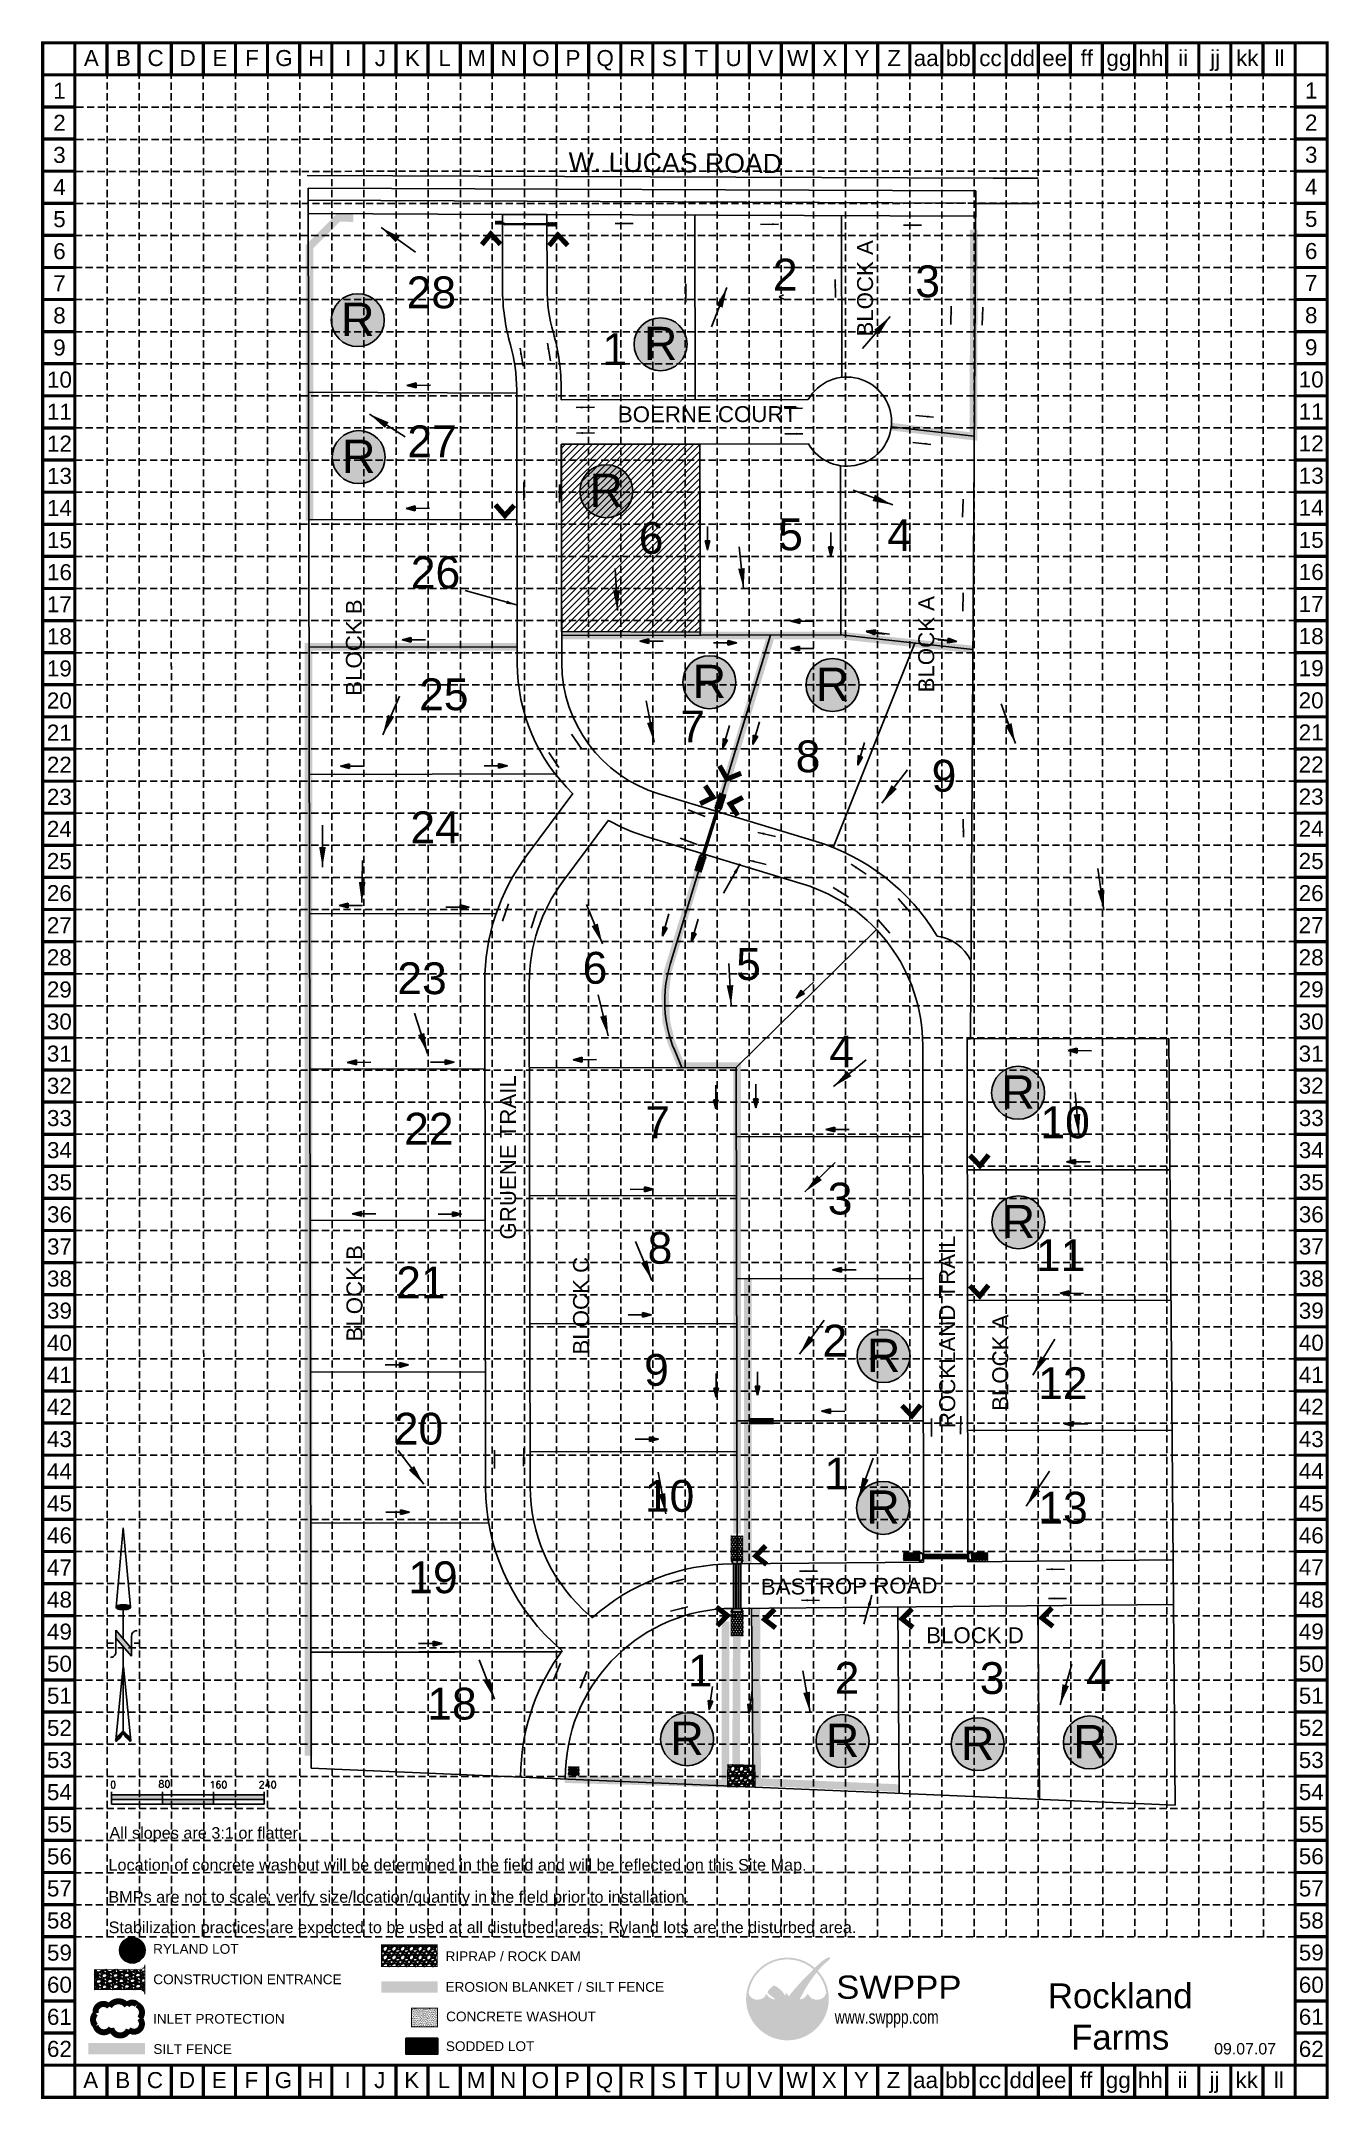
# Model space of a CAD drawing. Header units: feet. Extents: x 4581 to 6603, y 1998 to 5231.
import ezdxf
from ezdxf.enums import TextEntityAlignment as Align

# ---------------------------------------------------------------- set-up
doc = ezdxf.new("R2010")
doc.units = ezdxf.units.FT
doc.header["$LTSCALE"] = 0.5
doc.header["$MEASUREMENT"] = 0
doc.linetypes.add('ACAD_ISO02W100', pattern=[15, 12, -3])
doc.linetypes.add('DASHED', pattern=[0.75, 0.5, -0.25])
doc.layers.get('0').update_dxf_attribs({"linetype": 'CONTINUOUS'})
for name, color, linetype in [('1 ARROWS', 7, 'CONTINUOUS'), ('1 BLOCK NUMBERS', 7, 'CONTINUOUS'), ('1 LOT NUMBERS', 7, 'CONTINUOUS'), ('1 RIP RAP', 1, 'CONTINUOUS'), ('1 SILT FENCE', 200, 'CONTINUOUS'), ('1 STREET NAMES', 7, 'CONTINUOUS'), ('1 WATER', 5, 'CONTINUOUS'), ('BASE', 7, 'CONTINUOUS'), ('CCM', 1, 'CONTINUOUS'), ('DRG TEXT', 1, 'CONTINUOUS'), ('EOA', 7, 'CONTINUOUS'), ('GRID', 254, 'DASHED'), ('LEGEND', 7, 'CONTINUOUS'), ('LOGO', 7, 'CONTINUOUS'), ('lotline', 7, 'CONTINUOUS'), ('NARROW', 7, 'CONTINUOUS'), ('PL', 7, 'CONTINUOUS'), ('SILTFENCE', 7, 'DASHED'), ('SODDED LOT', 2, 'CONTINUOUS'), ('STORM', 5, 'CONTINUOUS')]:
    doc.layers.add(name, color=color, linetype=linetype)
doc.styles.add('L120', font='simplex.shx', dxfattribs={"height": 4.8})
doc.styles.add("L200'", font='ARIAL.TTF', dxfattribs={"height": 0.001969})
doc.styles.add('LOGO1', font='ROCKEB.TTF', dxfattribs={"height": 25})
doc.styles.add('ROMANS', font='romans.shx', dxfattribs={"oblique": 15, "height": 10})
doc.styles.add('ryland', font='ARIAL.TTF', dxfattribs={"height": 25})
doc.styles.get("Standard").update_dxf_attribs({"font": 'ARIAL.TTF', "height": 8})
doc.dimstyles.get("Standard").update_dxf_attribs({"dimtxt": 0.18, "dimasz": 0.18, "dimexe": 0.18, "dimexo": 0.0625, "dimgap": 0.09, "dimtad": 0, "dimtih": 1, "dimtoh": 1, "dimdec": 4, "dimzin": 0, "dimdsep": 46, "dimtxsty": 'Standard', "dimcen": 0.09, "dimadec": 0, "dimazin": 0, "dimtfac": 1, "dimtdec": 4, "dimtofl": 0, "dimtmove": 0, "dimatfit": 3, "dimfxl": 0, "dimtolj": 1, "dimtzin": 0, "dimarcsym": 0})

msp = doc.modelspace()

# ---------------------------------------------------------------- texts
at = {"insert": (6275.7, 2179.2), "char_height": 39, "width": 286.157, "attachment_point": 2}
msp.add_mtext('Rockland Farms', dxfattribs=at)
at = {"layer": '1 BLOCK NUMBERS'}
for s, p in [('BLOCK A', (5887.3, 4767.1)), ('BLOCK B', (5084.3, 4202.6)), ('BLOCK A', (5983.4, 4207.9)), ('BLOCK B', (5085.2, 3188)), ('BLOCK C', (5441.1, 3167.5)), ('BLOCK A', (6099.7, 3078.9))]:
    msp.add_text(s, height=25, rotation=90, dxfattribs=at).set_placement(p)
msp.add_text('BLOCK D', height=25, dxfattribs=at).set_placement((5970.9, 2713.8))
at = {"layer": '1 LOT NUMBERS', "color": 7}
for s, p in [('2', (5730.1, 4839.4)), ('28', (5154.7, 4811.5)), ('3', (5953.7, 4828.9)), ('1', (5462.1, 4722.3)), ('27', (5155.8, 4577.4)), ('6', (5519.4, 4425.7)), ('5', (5738.3, 4431.3)), ('4', (5909.6, 4429.9)), ('26', (5161.2, 4371.4)), ('25', (5174.2, 4179.9)), ('7', (5584.5, 4129.3)), ('8', (5765.8, 4082.4)), ('9', (5979.4, 4051.9)), ('24', (5160.6, 3970.9)), ('23', (5140, 3733.7)), ('6', (5431.1, 3750.1)), ('5', (5672.3, 3756)), ('4', (5818.7, 3618.7)), ('7', (5529.5, 3507.4)), ('10', (6150.3, 3507.3)), ('22', (5150.7, 3497.3)), ('3', (5816.2, 3387.5)), ('8', (5533.2, 3310.1)), ('11', (6143.2, 3298.7)), ('21', (5138.3, 3255.7)), ('2', (5807.8, 3164.3)), ('9', (5527.8, 3118.3)), ('12', (6146.7, 3097.4)), ('20', (5134.5, 3025.9)), ('1', (5811, 2955.5)), ('10', (5528.9, 2920.3)), ('13', (6147, 2901.7)), ('19', (5157.2, 2792.4)), ('1', (5596.6, 2645.8)), ('2', (5827, 2634.3)), ('3', (6055, 2634)), ('4', (6222.1, 2638.5)), ('18', (5187.1, 2593.9))]:
    msp.add_text(s, height=50, dxfattribs=at).set_placement(p)
at = {"layer": '1 STREET NAMES'}
for s, height, rotation, p in [('W. LUCAS ROAD', 30, 359.5656, (5409, 5026.5)), ('BOERNE COURT', 25, 0.1036, (5486.6, 4632.3)), ('GRUENE TRAIL', 25, 90.0678, (5326.6, 3348.2)), ('ROCKLAND TRAIL', 25, 90.0678, (6016.4, 3051.8)), ('BASTROP ROAD', 25, 0.4967, (5711.2, 2789.9))]:
    msp.add_text(s, height=height, rotation=rotation, dxfattribs=at).set_placement(p)
at = {"layer": 'BASE'}
for s, height, p in [('A', 25.2, (4659.4, 5204.7)), ('B', 25.2, (4709.8, 5204.7)), ('C', 25.2, (4760.3, 5204.7)), ('D', 25.2, (4810.7, 5204.7)), ('E', 25.2, (4861.2, 5204.7)), ('F', 25.2, (4911.6, 5204.7)), ('G', 25.2, (4962, 5204.7)), ('H', 25.2, (5012.5, 5204.7)), ('I', 25.2, (5062.9, 5204.7)), ('J', 25.2, (5113.4, 5204.7)), ('K', 25.2, (5163.8, 5204.7)), ('L', 25.2, (5214.3, 5204.7)), ('M', 25.2, (5264.7, 5204.7)), ('N', 25.2, (5315.1, 5204.7)), ('O', 25.2, (5365.6, 5204.7)), ('P', 25.2, (5416, 5204.7)), ('Q', 25.2, (5466.5, 5204.7)), ('R', 25.2, (5516.9, 5204.7)), ('S', 25.2, (5567.4, 5204.7)), ('T', 25.2, (5617.8, 5204.7)), ('U', 25.2, (5668.3, 5204.7)), ('V', 25.2, (5718.7, 5204.7)), ('W', 25.2, (5769.1, 5204.7)), ('X', 25.2, (5819.6, 5204.7)), ('Y', 25.2, (5870, 5204.7)), ('Z', 25.2, (5920.5, 5204.7)), ('aa', 25.22, (5970.9, 5204.7)), ('bb', 25.22, (6021.4, 5204.7)), ('cc', 25.22, (6071.8, 5204.7)), ('dd', 25.22, (6122.2, 5204.7)), ('ee', 25.22, (6172.7, 5204.7)), ('ff', 25.22, (6223.1, 5204.7)), ('gg', 25.22, (6273.6, 5204.7)), ('hh', 25.22, (6324, 5204.7)), ('ii', 25.22, (6374.5, 5204.7)), ('jj', 25.22, (6424.9, 5204.7)), ('kk', 25.22, (6475.3, 5204.7)), ('ll', 25.22, (6525.8, 5204.7)), ('1', 25.2, (4609.3, 5153.6)), ('1', 25.2, (4609.3, 5153.4)), ('1', 25.2, (6575.7, 5153.7)), ('2', 25.2, (4609.3, 5103)), ('2', 25.2, (6575.7, 5103.3)), ('3', 25.2, (4609.3, 5052.5)), ('3', 25.2, (6575.7, 5052.8)), ('4', 25.2, (4609.3, 5002.1)), ('4', 25.2, (6575.7, 5002.4)), ('5', 25.2, (4609.3, 4951.6)), ('5', 25.2, (6575.7, 4952)), ('6', 25.2, (4609.3, 4901.2)), ('6', 25.2, (6575.7, 4901.5)), ('7', 25.2, (4609.3, 4850.8)), ('7', 25.2, (6575.7, 4851.1)), ('8', 25.2, (4609.3, 4800.3)), ('8', 25.2, (6575.7, 4800.6)), ('9', 25.2, (4609.3, 4749.9)), ('9', 25.2, (6575.7, 4750.2)), ('10', 25.22, (4609.3, 4699.4)), ('10', 25.22, (6575.7, 4699.7)), ('11', 25.22, (4609.3, 4649)), ('11', 25.22, (6575.7, 4649.3)), ('12', 25.22, (4609.3, 4598.8)), ('12', 25.22, (6575.7, 4599.1)), ('13', 25.22, (4609.3, 4548.1)), ('13', 25.22, (6575.7, 4548.4)), ('14', 25.22, (4609.3, 4497.7)), ('14', 25.22, (6575.7, 4498)), ('15', 25.22, (4609.3, 4447.2)), ('15', 25.22, (6575.7, 4447.5)), ('16', 25.22, (4609.3, 4396.8)), ('16', 25.22, (6575.7, 4397.1)), ('17', 25.22, (4609.1, 4346.5)), ('17', 25.22, (6575.6, 4346.8)), ('18', 25.22, (4609.1, 4296)), ('18', 25.22, (6575.6, 4296.3)), ('19', 25.22, (4609.1, 4245.6)), ('19', 25.22, (6575.6, 4245.9)), ('20', 25.22, (4609.1, 4195.1)), ('20', 25.22, (6575.6, 4195.4)), ('21', 25.22, (4609.1, 4144.7)), ('21', 25.22, (6575.6, 4145)), ('22', 25.22, (4609.1, 4094.2)), ('22', 25.22, (6575.6, 4094.6)), ('23', 25.22, (4609.1, 4043.8)), ('23', 25.22, (6575.6, 4044.1)), ('24', 25.22, (4609.1, 3993.4)), ('24', 25.22, (6575.6, 3993.7)), ('25', 25.22, (4609.1, 3942.9)), ('25', 25.22, (6575.6, 3943)), ('26', 25.22, (4609.1, 3892.5)), ('26', 25.22, (6575.6, 3892.5)), ('27', 25.22, (4609.1, 3842)), ('27', 25.22, (6575.6, 3842.1)), ('28', 25.22, (4609.1, 3791.6)), ('28', 25.22, (6575.6, 3791.6)), ('29', 25.22, (4609.1, 3741.1)), ('29', 25.22, (6575.6, 3741.2)), ('30', 25.22, (4609.1, 3690.7)), ('30', 25.22, (6575.6, 3690.7)), ('31', 25.22, (4609.1, 3640.3)), ('31', 25.22, (6575.6, 3640.3)), ('32', 25.22, (4609.1, 3589.8)), ('32', 25.22, (6575.6, 3589.9)), ('33', 25.22, (4609.3, 3539)), ('33', 25.22, (6575.8, 3539.1)), ('34', 25.22, (4609.3, 3488.6)), ('34', 25.22, (6575.8, 3488.6)), ('35', 25.22, (4609.3, 3438.1)), ('35', 25.22, (6575.8, 3438.2)), ('36', 25.22, (4609.3, 3387.7)), ('36', 25.22, (6575.8, 3387.7)), ('37', 25.22, (4609.3, 3337.2)), ('37', 25.22, (6575.8, 3337.3)), ('38', 25.22, (4609.3, 3286.8)), ('38', 25.22, (6575.8, 3286.9)), ('39', 25.22, (4609.3, 3236.4)), ('39', 25.22, (6575.8, 3236.4)), ('40', 25.22, (4609.3, 3185.9)), ('40', 25.22, (6575.8, 3186)), ('41', 25.22, (4609.3, 3135.5)), ('41', 25.22, (6575.8, 3135.5)), ('42', 25.22, (4609.2, 3085.2)), ('42', 25.22, (6575.7, 3085.3)), ('43', 25.22, (4609.3, 3034.6)), ('43', 25.22, (6575.8, 3034.6)), ('44', 25.22, (4609.3, 2984.1)), ('44', 25.22, (6575.8, 2984.2)), ('45', 25.22, (4609.3, 2933.7)), ('45', 25.22, (6575.8, 2933.7)), ('46', 25.22, (4609.3, 2883.3)), ('46', 25.22, (6575.8, 2883.3)), ('47', 25.22, (6575.8, 2832.9)), ('47', 25.22, (4609.3, 2832.8)), ('48', 25.22, (4609.3, 2782.4)), ('48', 25.22, (6575.8, 2782.4)), ('49', 25.22, (4609.3, 2732)), ('49', 25.22, (6575.8, 2732.1)), ('50', 25.22, (4609.3, 2681.6)), ('50', 25.22, (6575.8, 2681.7)), ('51', 25.22, (4609.3, 2631.2)), ('51', 25.22, (6575.8, 2631.2)), ('52', 25.22, (4609.3, 2580.7)), ('52', 25.22, (6575.8, 2580.8)), ('53', 25.22, (4609.3, 2530.3)), ('53', 25.22, (6575.8, 2530.3)), ('54', 25.22, (4609.3, 2479.8)), ('54', 25.22, (6575.8, 2479.9)), ('55', 25.22, (4609.3, 2429.4)), ('55', 25.22, (6575.8, 2429.4)), ('56', 25.22, (4609.3, 2378.9)), ('56', 25.22, (6575.8, 2379)), ('57', 25.22, (4609.3, 2328.5)), ('57', 25.22, (6575.8, 2328.5)), ('58', 25.22, (4609.3, 2278.1)), ('58', 25.22, (6575.8, 2278.1)), ('59', 25.22, (4609.3, 2227.6)), ('59', 25.22, (6575.8, 2227.7)), ('60', 25.22, (4609.3, 2177.2)), ('60', 25.22, (6575.8, 2177.2)), ('61', 25.22, (4609.3, 2126.7)), ('61', 25.22, (6575.8, 2126.8)), ('62', 25.22, (4609.3, 2076.3)), ('62', 25.22, (6575.8, 2076.3)), ('A', 25.2, (4658.4, 2027.3)), ('B', 25.2, (4708.8, 2027.3)), ('C', 25.2, (4759.3, 2027.3)), ('D', 25.2, (4809.7, 2027.3)), ('E', 25.2, (4860.2, 2027.3)), ('F', 25.2, (4910.6, 2027.3)), ('G', 25.2, (4961.1, 2027.3)), ('H', 25.2, (5011.5, 2027.3)), ('I', 25.2, (5061.9, 2027.3)), ('J', 25.2, (5112.4, 2027.3)), ('K', 25.2, (5162.8, 2027.3)), ('L', 25.2, (5213.3, 2027.3)), ('M', 25.2, (5263.7, 2027.3)), ('N', 25.2, (5314.2, 2027.3)), ('O', 25.2, (5364.6, 2027.3)), ('P', 25.2, (5415, 2027.3)), ('Q', 25.2, (5465.5, 2027.3)), ('R', 25.2, (5515.9, 2027.3)), ('S', 25.2, (5566.4, 2027.3)), ('T', 25.2, (5616.8, 2027.3)), ('U', 25.2, (5667.3, 2027.3)), ('V', 25.2, (5717.7, 2027.3)), ('W', 25.2, (5768.1, 2027.3)), ('X', 25.2, (5818.6, 2027.3)), ('Y', 25.2, (5869, 2027.3)), ('Z', 25.2, (5919.5, 2027.3)), ('bb', 25.22, (6020.4, 2027.3)), ('dd', 25.22, (6121.3, 2027.3)), ('ff', 25.22, (6222.1, 2027.3)), ('hh', 25.22, (6323, 2027.3)), ('ii', 25.22, (6373.5, 2027.3)), ('jj', 25.22, (6423.9, 2027.3)), ('kk', 25.22, (6474.4, 2027.3)), ('ll', 25.22, (6524.8, 2027.3)), ('aa', 25.22, (5969.9, 2027.3)), ('cc', 25.22, (6070.8, 2027.3)), ('ee', 25.22, (6171.7, 2027.3)), ('gg', 25.22, (6272.6, 2027.3))]:
    msp.add_text(s, height=height, dxfattribs=at).set_placement(p, align=Align.MIDDLE_CENTER)
at = {"layer": 'BASE', "color": 7, "style": "L200'"}
for s, height, p in [('All slopes are 3:1 or flatter.', 18.249, (4687.8, 2406.6)), ('Location of concrete washout will be determined in the field and will be reflected on this Site Map.', 18.249, (4686.3, 2356.4)), ('BMPs are not to scale; verify size/location/quantity in the field prior to installation.', 18.249, (4686.1, 2306)), ('Stabilization practices are expected to be used at all disturbed areas; Ryland lots are the disturbed area.', 18.2495, (4686.5, 2258.2))]:
    msp.add_text(s, height=height, dxfattribs=at).set_placement(p)
at = {"layer": 'BASE'}
msp.add_text('09.07.07', height=17.88, dxfattribs=at).set_placement((6471.8, 2067.6), align=Align.CENTER)
at = {"layer": 'LEGEND', "style": "L200'"}
for s, height, p in [('RYLAND LOT', 15.31, (4756.4, 2225.7)), ('RIPRAP / ROCK DAM', 15.312, (5215.8, 2214.2)), ('CONSTRUCTION ENTRANCE', 15.312, (4756.7, 2178)), ('EROSION BLANKET / SILT FENCE', 15.312, (5215.7, 2166)), ('CONCRETE WASHOUT', 15.312, (5216.7, 2119.6)), ('INLET PROTECTION', 15.312, (4756.3, 2115.9)), ('SILT FENCE', 15.31, (4756.8, 2068.4)), ('SODDED LOT', 15.31, (5216.3, 2072.9))]:
    msp.add_text(s, height=height, dxfattribs=at).set_placement(p)

# ---------------------------------------------------------------- blocks, each defined once
blk = doc.blocks.new('flow arrow')
at = {"layer": '1 ARROWS'}
h = blk.add_hatch(color=256, dxfattribs=at)
h.paths.add_polyline_path([(7712.2, 11253.9), (7702.5, 11256.4), (7702.5, 11253.8)])
h.paths.add_polyline_path([(7702.5, 11253.8), (7702.5, 11251.3), (7712.2, 11253.9)])
for p, q in [((7712.2, 11253.9), (7702.5, 11256.4)), ((7702.5, 11256.4), (7702.5, 11251.3)), ((7687.1, 11253.8), (7712.2, 11253.9)), ((7712.2, 11253.9), (7702.5, 11251.3))]:
    blk.add_line(p, q, dxfattribs=at)
blk = doc.blocks.new('RYLAND')
h = blk.add_hatch(color=81)
h.paths.add_polyline_path([(1.16, -1.05, 1), (-1.41, -1.05, 1)])
h.paths.add_polyline_path([(-1.35, -2.23), (1.1, -2.23), (1.1, 0.21), (-1.35, 0.21)], flags=25)
at = {"color": 5}
blk.add_circle((-0.12, -1.05), 1.29, dxfattribs=at)
at = {"layer": 'BASE', "color": 5, "style": 'ryland'}
blk.add_text('R', height=1.62, dxfattribs=at).set_placement((-0.12, -1.82), align=Align.CENTER)
blk = doc.blocks.new('Rip-Rap')
at = {"linetype": 'ACAD_ISO02W100'}
h = blk.add_hatch(dxfattribs=at)
h.set_pattern_fill('HONEY', color=240, scale=0.25, style=0)
h.set_pattern_definition([(0, (-7.323713, -5.27412), (0.046875, 0.02706329), [0.03125, -0.0625]), (120, (-7.323713, -5.27412), (-0.046875, 0.027063294), [0.03125, -0.0625]), (60, (-7.323713, -5.27412), (1e-10, 0.05412659), [-0.0625, 0.03125])])
h.paths.add_polyline_path([(0, -0.125), (0.5, -0.125), (0.5, 0.125), (0, 0.125)])
at = {"color": 240, "linetype": 'ACAD_ISO02W100', "const_width": 0.0125}
blk.add_lwpolyline([(0, -0.125), (0.5, -0.125), (0.5, 0.125), (0, 0.125)], close=True, dxfattribs=at)
blk = doc.blocks.new('A$C49C64A3C')
h = blk.add_hatch(color=7)
h.paths.add_polyline_path([(82.1, 7.2), (82.1, 14.4), (2.1, 14.4), (2.1, 7.2)])
h.paths.add_polyline_path([(82.1, 7.2), (82.1, 0), (162.1, 0), (162.1, 7.2)])
h.paths.add_polyline_path([(162.1, 14.4), (162.1, 7.2), (242.1, 7.2), (242.1, 14.4)])
at = {"color": 7}
for p, q in [((2.1, 14.4), (2.1, 19.2)), ((2.1, 14.4), (82.1, 14.4)), ((2.1, 14.4), (2.1, 0)), ((2.1, 7.2), (242.1, 7.2)), ((2.1, 0), (82.1, 0)), ((82.1, 14.4), (82.1, 19.2)), ((82.1, 14.4), (242.1, 14.4)), ((82.1, 14.4), (82.1, 0)), ((82.1, 0), (242.1, 0)), ((162.1, 14.4), (162.1, 19.2)), ((162.1, 14.4), (162.1, 0)), ((242.1, 14.4), (242.1, 19.2)), ((242.1, 14.4), (242.1, 0))]:
    blk.add_line(p, q, dxfattribs=at)
at = {"color": 7, "style": 'L120'}
for s, p in [('0', (0, 24.9)), ('80', (75.8, 26.1)), ('160', (155.9, 24.9)), ('240', (233.3, 24.9))]:
    blk.add_text(s, height=11, dxfattribs=at).set_placement(p)
blk = doc.blocks.new('North Arrow')
at = {"layer": 'NARROW'}
for p, q in [((0, 0), (22.36, 2)), ((0, 0), (22.33, -2.02)), ((28.77, -2.09), (34.02, 2.32)), ((36.18, 2.33), (30.46, 2.33)), ((36.16, 2.32), (31.04, -2.09)), ((32.43, 3.06), (32.43, 4.63)), ((39.1, 0.01), (59.96, 2.11)), ((31.2, -0.05), (21.66, -0.05)), ((21.66, -0.05), (21.66, -0.05)), ((28.77, -2.09), (34.95, -2.09)), ((32.43, -4.26), (32.43, -2.8)), ((57.45, -0.05), (33.41, -0.05)), ((59.83, -2.14), (39.04, -0.01)), ((57.69, -0.03), (57.77, -0.01)), ((57.77, -0.05), (57.69, -0.03))]:
    blk.add_line(p, q, dxfattribs=at)
blk.add_lwpolyline([(22.36, -2.03), (22.59, -1.93, 0.091577), (22.87, -1.44, 0.048306), (23.03, -0.75), (23.07, -0.01), (23.01, 0.82, 0.048306), (22.87, 1.42, 0.091577), (22.59, 1.91), (22.36, 2.01), (22.14, 1.91, 0.091577), (21.86, 1.42, 0.048306), (21.72, 0.82), (21.66, -0.01), (21.72, -0.83, 0.048306), (21.86, -1.44, 0.091577), (22.14, -1.93)], format="xyb", close=True, dxfattribs=at)
for points in [[(57.46, -0.03), (57.44, 0.08, -0.066818), (57.67, 0.47, -0.03073), (58.01, 0.84), (58.52, 1.29), (59.07, 1.7, -0.03073), (59.5, 1.95, -0.066818), (59.93, 2.1), (60.04, 2.06)], [(60.04, 2.06), (60.05, 1.95, -0.066818), (59.82, 1.56, -0.03073), (59.43, 1.14), (58.97, 0.74), (58.42, 0.33, -0.03073), (57.99, 0.08, -0.036692), (57.76, -0.02)], [(57.46, -0.04), (57.44, -0.15, 0.066818), (57.67, -0.54, 0.03073), (58.01, -0.9), (58.52, -1.36), (59.07, -1.77, 0.03073), (59.5, -2.02, 0.066818), (59.93, -2.17), (60.04, -2.13)], [(60.04, -2.13), (60.05, -2.01, 0.066818), (59.82, -1.63, 0.03073), (59.43, -1.2), (58.97, -0.8), (58.42, -0.4, 0.03073), (57.99, -0.15, 0.036692), (57.76, -0.05)]]:
    blk.add_lwpolyline(points, format="xyb", dxfattribs=at)
for centre, start, end in [((30.46, 3.86), 178.8769, 270), ((34.95, -3.62), 358.8769, 90)]:
    blk.add_arc(centre, 1.53, start, end, dxfattribs=at)
for points in [[(23.03, -0.76), (21.67, -0.05), (23.07, -0.05), (21.72, 0.82)], [(23.07, -0.05), (21.72, 0.82), (23.02, 0.75), (21.85, 1.42)], [(23.02, 0.75), (21.85, 1.42), (22.87, 1.44), (22.14, 1.91)], [(22.87, 1.44), (22.14, 1.91), (22.59, 1.91), (22.36, 2)], [(31.05, -2.09), (36.15, 2.36), (28.75, -2.06), (34.01, 2.36)], [(57.44, 0.08), (57.7, -0.01), (57.5, 0.21), (57.77, -0.01)], [(57.45, -0.04), (57.69, -0.02), (57.44, 0.08), (57.7, -0.01)], [(57.5, 0.21), (57.77, -0.01), (57.6, 0.39), (57.94, 0.06)], [(57.6, 0.39), (57.94, 0.06), (57.68, 0.5), (58.07, 0.13)], [(57.68, 0.5), (58.07, 0.13), (57.84, 0.66), (58.29, 0.26)], [(57.84, 0.66), (58.29, 0.26), (58.03, 0.86), (58.52, 0.41)], [(58.03, 0.86), (58.52, 0.41), (58.26, 1.07), (58.73, 0.57)], [(58.26, 1.07), (58.73, 0.57), (58.52, 1.3), (59.05, 0.81)], [(58.52, 1.3), (59.05, 0.81), (58.7, 1.42), (59.26, 0.99)], [(59.26, 1), (58.69, 1.42), (59.45, 1.15), (59, 1.65)], [(59.45, 1.15), (59, 1.65), (59.62, 1.34), (59.28, 1.82)], [(59.62, 1.34), (59.28, 1.82), (59.81, 1.55), (59.49, 1.95)], [(59.81, 1.55), (59.49, 1.95), (59.93, 1.73), (59.69, 2.04)], [(59.93, 1.73), (59.69, 2.04), (60.05, 1.94), (59.93, 2.1)], [(60.05, 1.94), (59.93, 2.1), (60.04, 2.06)], [(22.87, -1.44), (21.72, -0.87), (23.03, -0.76), (21.67, -0.05)], [(22.58, -1.93), (21.86, -1.45), (22.87, -1.44), (21.72, -0.87)], [(22.36, -2.01), (22.14, -1.93), (22.58, -1.93), (21.86, -1.45)], [(57.44, -0.14), (57.69, -0.02), (57.45, -0.04), (57.69, -0.02)], [(57.46, -0.19), (57.7, -0.03), (57.44, -0.14), (57.69, -0.02)], [(57.53, -0.33), (57.76, -0.05), (57.46, -0.19), (57.7, -0.03)], [(57.63, -0.48), (57.9, -0.1), (57.53, -0.33), (57.76, -0.05)], [(57.78, -0.66), (58.09, -0.2), (57.63, -0.48), (57.9, -0.1)], [(57.97, -0.87), (58.34, -0.35), (57.78, -0.66), (58.09, -0.2)], [(58.24, -1.11), (58.61, -0.54), (57.97, -0.87), (58.34, -0.35)], [(58.61, -1.43), (58.93, -0.77), (58.24, -1.11), (58.61, -0.54)], [(58.91, -1.64), (59.2, -1), (58.61, -1.43), (58.93, -0.77)], [(59.12, -1.79), (59.57, -1.36), (58.92, -1.65), (59.2, -1.01)], [(59.35, -1.93), (59.81, -1.62), (59.12, -1.79), (59.57, -1.36)], [(59.54, -1.32), (59.41, -1.18), (59.21, -1.01)], [(59.58, -2.05), (59.93, -1.79), (59.35, -1.93), (59.81, -1.62)], [(59.78, -2.13), (60.05, -2.01), (59.58, -2.05), (59.93, -1.79)], [(59.92, -2.17), (60.04, -2.13), (59.78, -2.13), (60.05, -2.01)]]:
    blk.add_solid(points, dxfattribs=at)
blk = doc.blocks.new('A$C4B69254E')
at = {"layer": 'STORM'}
for p, q in [((0, 14.4), (0.4, 14.9)), ((0, 14.4), (0, 5.1)), ((0, 14.4), (5, 11.5)), ((0, 14.4), (0, 14.4)), ((0, 9.8), (0, 0.4)), ((0, 0.4), (5, 3.4)), ((0, 0.4), (0.4, 0)), ((0.4, 14.9), (5, 12.2)), ((0.4, 0), (5, 2.7)), ((5, 12.2), (5.8, 12.2)), ((5, 12.2), (5, 7.4)), ((5, 7.5), (5, 2.7)), ((5.8, 2.7), (5, 2.7)), ((5.8, 12.2), (5.8, 7.4)), ((5.8, 7.5), (5.8, 2.7))]:
    blk.add_line(p, q, dxfattribs=at)
blk = doc.blocks.new('A$C61E711EE')
at = {"layer": 'STORM'}
for p, q in [((0, 12.1), (0.2, 2.6)), ((0.9, 12.1), (0, 12.1)), ((0.2, 2.6), (1, 2.6)), ((5.8, 14.5), (0.8, 11.4)), ((0.8, 11.4), (1, 2.6)), ((5.4, 14.9), (0.9, 12.1)), ((6, 0.4), (1, 3.3)), ((5.6, 0), (1, 2.6)), ((5.8, 14.5), (5.4, 14.9)), ((6, 0.4), (5.6, 0)), ((5.8, 14.5), (6, 0.4))]:
    blk.add_line(p, q, dxfattribs=at)
blk = doc.blocks.new('A$C424E5A01')
at = {"layer": 'STORM', "color": 5}
for p, q in [((0, 3.5), (4, 7)), ((0.3, 3), (4.7, 6.8)), ((0.3, 3), (9.1, 0)), ((4, 7), (4.3, 7.7)), ((4, 7), (8.6, 5.5)), ((4.3, 7.7), (8.8, 6.2)), ((9.1, 0), (7.9, 5.7)), ((8.8, 6.2), (8.6, 5.5)), ((9.7, 0.3), (8.6, 5.5)), ((9.1, 0), (9.7, 0.3))]:
    blk.add_line(p, q, dxfattribs=at)
at = {"layer": 'STORM'}
for q in [(0, 3.5), (0.3, 3)]:
    blk.add_line((0.3, 3), q, dxfattribs=at)
blk = doc.blocks.new('A$C19E300FD')
at = {"layer": 'STORM', "color": 5}
for p, q in [((0.5, 7.7), (0, 7.4)), ((0, 7.4), (1.2, 2.2)), ((0.5, 7.7), (9.4, 4.8)), ((0.5, 7.7), (1.8, 2)), ((1.2, 2.2), (1, 1.4)), ((1, 1.4), (5.5, 0)), ((1.2, 2.2), (5.8, 0.8)), ((9.4, 4.8), (5.1, 1)), ((5.5, 0), (5.8, 0.8)), ((9.7, 4.3), (5.8, 0.8)), ((9.5, 4.8), (9.7, 4.3))]:
    blk.add_line(p, q, dxfattribs=at)
blk = doc.blocks.new('A$C64620946')
at = {"layer": 'STORM'}
for p, q in [((1.6, 3.2), (0, 0.3)), ((0, 0.3), (2, 0.3)), ((0, 0.3), (0.1, 0.1)), ((0.1, 0.1), (1.9, 0.1)), ((1.6, 3.2), (2.6, 1.4)), ((1.6, 3.2), (1.6, 3.2)), ((1.6, 3.2), (1.8, 3.2)), ((1.8, 3.2), (2.8, 1.6)), ((2.8, 1.6), (1.9, 0.1)), ((2.2, 0), (1.9, 0.1)), ((3, 1.5), (2.2, 0)), ((2.8, 1.6), (3, 1.5))]:
    blk.add_line(p, q, dxfattribs=at)
blk = doc.blocks.new('A$C21D12536')
at = {"layer": 'STORM'}
for p, q in [((0.3, 2.6), (0, 2.6)), ((0, 2.6), (0, 0.9)), ((0, 0.9), (0.3, 0.9)), ((1.9, 3.6), (0.3, 2.6)), ((2, 3.4), (0.3, 2.4)), ((0.3, 2.6), (0.3, 0.9)), ((2, 0.1), (0.3, 1.2)), ((1.9, 0), (0.3, 0.9)), ((2, 3.4), (1.9, 3.6)), ((2, 0.1), (1.9, 0)), ((2, 3.4), (2, 0.1)), ((2, 3.4), (2, 3.4))]:
    blk.add_line(p, q, dxfattribs=at)
blk = doc.blocks.new('new logo')
at = {"layer": 'LOGO'}
h = blk.add_hatch(color=170, dxfattribs=at)
h.paths.add_polyline_path([(67.4, 44.1), (66.8, 44.7), (66.3, 45.2), (66, 45.8), (65.5, 46.4), (65.1, 47.2), (64.7, 47.9), (64.4, 48.5), (64.2, 49), (63.9, 49.6), (63.7, 50.1), (63.3, 51), (62.9, 52), (62.6, 52.8), (62.4, 53.3), (62.2, 53.7), (62.1, 54.2), (61.9, 54.7), (61.7, 55.2), (61.5, 55.7), (61.3, 56.3), (61, 56.8), (60.8, 57.4), (60.5, 57.9), (60.2, 58.5), (60, 59.1), (59.7, 59.6), (59.3, 60.2), (59, 60.8), (58.7, 61.3), (58.3, 61.9), (58, 62.4), (57.6, 62.9), (57.3, 63.4), (56.9, 63.9), (56.6, 64.3), (56.3, 64.7), (55.9, 65.1), (55.6, 65.5), (55.2, 65.9), (54.9, 66.2), (54, 66.2), (52.9, 66.3), (52, 66.5), (51.5, 66.6), (50.9, 66.8), (50.3, 67), (49.4, 67.4), (48.3, 67.9), (47.3, 68.6), (46.5, 69.3), (45.7, 70), (45, 70.8), (44.4, 71.5), (44, 72.2), (43.6, 72.7), (43.4, 72.9), (43.2, 73.2), (43.1, 73.4), (43, 73.5), (42.8, 73.7), (42.7, 73.7), (42.7, 73.8), (42.6, 73.8), (42.5, 73.7), (42.5, 73.6), (42.4, 73.5), (42.4, 73.4), (42.3, 73.2), (42.2, 72.8), (42, 72.1), (41.7, 71.5), (41.4, 70.9), (41, 70.3), (40.5, 69.8), (40, 69.2), (39.4, 68.7), (38.8, 68.2), (38.1, 67.7), (37.3, 67.3), (36.5, 66.9), (35.7, 66.6), (34.9, 66.3), (34, 66.1), (33, 66), (31.9, 65.9), (30.8, 65.9), (29.6, 65.9), (28.6, 66), (27.6, 66.1), (26.7, 66.4), (25.8, 66.7), (25, 67.1), (24.1, 67.6), (23.2, 68.2), (22.4, 68.9), (21.8, 69.5), (21.4, 69.9), (21, 70.4), (20.6, 70.9), (20.2, 71.5), (19.9, 72.1), (19.5, 72.9), (19.2, 73.8), (18.9, 74.8, -0.595729), (106.3, 106.8), (107, 107.5), (107.5, 108), (108.1, 108.6, 37.93689), (112.3, 104.5), (112.1, 104.2), (111.6, 103.7), (111.1, 103.1), (110.6, 102.5, -0.146449), (123.6, 75), (123.3, 74.5), (123.1, 74), (122.9, 73.5), (122.8, 73.1), (122.5, 72.4), (122.2, 71.7), (121.9, 71.1), (121.5, 70.5), (121.1, 70), (120.7, 69.5), (120.2, 69), (119.6, 68.6), (119, 68.1), (118.4, 67.7), (117.8, 67.4), (117.1, 67), (116.5, 66.7), (115.8, 66.5), (115, 66.3), (114.3, 66.1), (113.5, 66), (112.7, 65.9), (111.9, 65.8), (111.1, 65.8), (110.3, 65.8), (109.4, 65.9), (108.6, 66), (107.7, 66.2), (106.8, 66.4), (105.9, 66.7), (105.1, 67.1), (104.3, 67.5), (103.5, 68), (102.8, 68.6), (102.1, 69.3), (101.4, 70), (100.8, 70.7), (100.2, 71.4), (99.8, 72), (99.5, 72.5), (99.4, 72.8), (99.3, 73), (99.1, 73.2), (99, 73.4), (98.9, 73.5), (98.8, 73.6), (98.7, 73.6), (98.6, 73.6), (98.5, 73.5), (98.4, 73.4), (98.4, 73.3), (98.3, 73.2), (98.2, 73), (98.1, 72.8), (97.8, 72.4), (97.4, 71.8), (96.9, 71.1), (96.4, 70.5), (95.9, 70.1), (95.4, 69.6), (94.8, 69.1), (94.2, 68.6), (93.5, 68.2), (92.8, 67.7), (91.9, 67.3), (91, 66.9), (90.1, 66.6), (89.4, 66.4), (88.6, 66.2), (87.8, 66.1), (87.6, 65.6), (87.4, 65.1), (87.1, 64.4), (86.9, 63.8), (86.6, 63), (86.3, 62.2), (85.9, 61.3), (85.6, 60.4), (85.3, 59.5), (84.9, 58.6), (84.6, 57.7), (84.2, 56.7), (83.9, 55.8), (83.5, 54.9), (83.2, 54), (82.9, 53.2), (82.6, 52.4), (82.3, 51.6), (82.1, 51), (81.9, 50.3), (81.6, 49.8), (81.3, 48.9), (80.9, 48.1), (80.5, 47.3), (80.1, 46.6), (79.6, 45.9), (79.1, 45.4), (78.6, 44.8), (78.1, 44.3), (77.6, 43.9), (77, 43.5), (76.5, 43.1), (75.9, 42.8), (75.3, 42.6), (74.6, 42.3), (73.7, 42.1), (73, 41.9), (72.2, 41.9), (71.6, 42), (70.9, 42.2), (70.1, 42.5), (69.4, 42.8), (68.7, 43.1), (68, 43.5)])
h.paths.add_polyline_path([(71.8, 72), (70.7, 73.9), (70.1, 75.2), (69.7, 74.3), (68.7, 72.6), (67.9, 71.7), (67.9, 71.5), (68.1, 71.2), (68.3, 71), (68.4, 70.8), (68.5, 70.6), (68.7, 70.4), (68.8, 70.2), (68.9, 70.1), (69, 70), (69.1, 69.8), (69.3, 69.7), (69.4, 69.7), (69.5, 69.6), (69.6, 69.5), (69.7, 69.5), (69.8, 69.4), (69.9, 69.4), (70.1, 69.3), (70.2, 69.3), (70.3, 69.2), (70.4, 69.2), (70.5, 69.2), (70.6, 69.2), (70.8, 69.2), (70.9, 69.2), (71, 69.2), (71.1, 69.2), (71.2, 69.2), (71.3, 69.2), (71.4, 69.2), (71.5, 69.2), (71.6, 69.2), (71.7, 69.3), (71.8, 69.3), (71.9, 69.3), (72, 69.4), (72.1, 69.5), (72.2, 69.5), (72.3, 69.6), (72.5, 69.6), (72.6, 69.7), (72.7, 69.8), (72.8, 69.9), (72.9, 70), (73, 70.1), (73.1, 70.2), (73.2, 70.3), (73.3, 70.4), (72.5, 71.1)], flags=17)
blk.add_hatch(color=240, dxfattribs=at).paths.add_polyline_path([(117.7, 117.3), (118.9, 118.2), (119.8, 118.9), (120.6, 119.5), (121.3, 119.9), (121.9, 120.3), (122.4, 120.6), (122.8, 120.9), (123.1, 121.1), (123.4, 121.3), (123.7, 121.4), (124, 121.6), (124.2, 121.7), (124.4, 121.8), (124.6, 121.9), (124.8, 121.9), (125, 122), (125.2, 122.1), (125.4, 122.2), (125.6, 122.2), (125.8, 122.3), (125.9, 122.4), (126.1, 122.4), (126.3, 122.5), (126.4, 122.5), (126.6, 122.6), (126.7, 122.6), (126.8, 122.7), (126.9, 122.7), (127.1, 122.7), (127.2, 122.8), (127.3, 122.8), (127.4, 122.8), (127.5, 122.8), (127.6, 122.8), (127.7, 122.8), (127.8, 122.8), (127.9, 122.8), (128, 122.8), (128.1, 122.8), (128.1, 122.8), (128.2, 122.8), (128.3, 122.8), (128.4, 122.8), (128.4, 122.7), (128.5, 122.7), (128.5, 122.7), (128.6, 122.7), (128.6, 122.6), (128.7, 122.6), (128.7, 122.6), (128.7, 122.5), (128.7, 122.5), (128.8, 122.4), (128.8, 122.4), (128.8, 122.3), (128.8, 122.3), (128.8, 122.2), (128.8, 122.1), (128.8, 122.1), (128.8, 122), (128.8, 121.9), (128.8, 121.8), (128.8, 121.8), (128.8, 121.7), (128.8, 121.6), (128.7, 121.5), (128.7, 121.4), (128.7, 121.3), (128.6, 121.3), (128.6, 121.2), (128.5, 121.1), (128.4, 121), (128.4, 120.8), (128.3, 120.7), (128.2, 120.6), (128.1, 120.4), (128, 120.3), (127.8, 120.1), (127.7, 120), (127.6, 119.8), (127.4, 119.6), (127.3, 119.4), (127.1, 119.2), (126.8, 119), (126.6, 118.8), (126.3, 118.5), (125.9, 118.2), (125.5, 117.9), (125.1, 117.5), (124.6, 117), (124, 116.6), (123.5, 116.1), (122.9, 115.6), (122.3, 115.1), (121.7, 114.5), (121.1, 114), (120.6, 113.5), (120, 113), (119.5, 112.5), (119, 112), (118.5, 111.5), (118, 111), (117.5, 110.5), (117, 109.9), (116.5, 109.4), (116, 108.8), (115.5, 108.3), (115, 107.7), (114.5, 107.1), (114, 106.6), (113.5, 106), (113, 105.4), (112.5, 104.8), (112.1, 104.2), (111.6, 103.7), (111.1, 103.1), (110.6, 102.4), (110.1, 101.8), (109.6, 101.1), (109, 100.4), (108.5, 99.7), (107.9, 98.9), (107.3, 98.1), (106.7, 97.3), (106, 96.4), (105.4, 95.6), (104.8, 94.7), (104.2, 93.9), (103.6, 93.1), (103.1, 92.3), (102.5, 91.5), (102, 90.6), (101.4, 89.8), (100.9, 89), (100.3, 88.2), (99.8, 87.3), (99.2, 86.5), (98.6, 85.6), (98.1, 84.7), (97.5, 83.8), (96.9, 82.9), (96.4, 82), (95.9, 81.1), (95.4, 80.3), (94.9, 79.5), (94.5, 78.7), (94, 78), (93.6, 77.2), (93.2, 76.5), (92.8, 75.8), (92.4, 75), (92, 74.3), (91.6, 73.5), (91.2, 72.8), (90.8, 72), (90.4, 71.3), (90, 70.6), (89.6, 69.9), (89.3, 69.3), (89, 68.7), (88.8, 68.2), (88.5, 67.7), (88.3, 67.3), (88.1, 66.9), (88, 66.5), (87.8, 66.1), (87.6, 65.6), (87.4, 65.1), (87.1, 64.4), (86.9, 63.8), (86.6, 63), (86.3, 62.2), (85.9, 61.3), (85.6, 60.4), (85.3, 59.5), (84.9, 58.6), (84.6, 57.7), (84.2, 56.7), (83.9, 55.8), (83.5, 54.9), (83.2, 54), (82.9, 53.2), (82.6, 52.4), (82.3, 51.6), (82.1, 51), (81.9, 50.3), (81.6, 49.8), (81.4, 49.2), (81.2, 48.7), (81, 48.3), (80.8, 47.9), (80.6, 47.5), (80.4, 47.1), (80.2, 46.7), (80, 46.4), (79.7, 46.1), (79.5, 45.8), (79.2, 45.5), (79, 45.2), (78.7, 44.9), (78.5, 44.7), (78.2, 44.4), (78, 44.2), (77.7, 44), (77.4, 43.8), (77.2, 43.6), (76.9, 43.4), (76.6, 43.2), (76.3, 43), (76, 42.9), (75.7, 42.7), (75.5, 42.6), (75.2, 42.5), (74.9, 42.4), (74.6, 42.3), (74.3, 42.2), (74, 42.1), (73.8, 42.1), (73.5, 42), (73.2, 42), (73, 41.9), (72.7, 41.9), (72.5, 41.9), (72.2, 41.9), (72, 42), (71.8, 42), (71.5, 42.1), (71.3, 42.1), (71.1, 42.2), (70.8, 42.2), (70.6, 42.3), (70.4, 42.4), (70.1, 42.5), (69.9, 42.6), (69.6, 42.7), (69.4, 42.8), (69.2, 42.9), (68.9, 43), (68.7, 43.1), (68.5, 43.2), (68.2, 43.4), (68, 43.6), (67.8, 43.7), (67.6, 43.9), (67.4, 44.1), (67.2, 44.3), (67, 44.5), (66.8, 44.7), (66.6, 44.9), (66.5, 45.1), (66.3, 45.4), (66.1, 45.6), (65.9, 45.9), (65.7, 46.2), (65.4, 46.6), (65.2, 47), (65, 47.4), (64.7, 47.9), (64.4, 48.5), (64.2, 49), (63.9, 49.6), (63.7, 50.1), (63.4, 50.7), (63.2, 51.3), (63, 51.8), (62.8, 52.3), (62.6, 52.8), (62.4, 53.3), (62.2, 53.7), (62.1, 54.2), (61.9, 54.7), (61.7, 55.2), (61.5, 55.7), (61.3, 56.3), (61, 56.8), (60.8, 57.4), (60.5, 57.9), (60.2, 58.5), (60, 59.1), (59.7, 59.6), (59.3, 60.2), (59, 60.8), (58.7, 61.3), (58.3, 61.9), (58, 62.4), (57.6, 62.9), (57.3, 63.4), (56.9, 63.9), (56.6, 64.3), (56.3, 64.7), (55.9, 65.1), (55.6, 65.5), (55.2, 65.9), (54.9, 66.3), (54.5, 66.6), (54.1, 67), (53.7, 67.4), (53.3, 67.8), (52.8, 68.1), (52.4, 68.5), (51.9, 68.9), (51.4, 69.3), (50.9, 69.7), (50.5, 70), (50, 70.4), (49.5, 70.8), (49.1, 71.1), (48.7, 71.5), (48.2, 71.8), (47.8, 72.1), (47.5, 72.4), (47.1, 72.7), (46.8, 72.9), (46.6, 73.1), (46.3, 73.3), (46.1, 73.5), (45.9, 73.6), (45.7, 73.8), (45.6, 73.9), (45.5, 74), (45.3, 74.2), (45.2, 74.3), (45.1, 74.4), (45, 74.6), (45, 74.7), (44.9, 74.8), (44.8, 75), (44.8, 75.1), (44.8, 75.2), (44.7, 75.4), (44.7, 75.5), (44.7, 75.7), (44.7, 75.8), (44.7, 76), (44.7, 76.1), (44.7, 76.3), (44.8, 76.4), (44.8, 76.6), (44.9, 76.7), (44.9, 76.9), (45, 77.1), (45.1, 77.2), (45.2, 77.4), (45.3, 77.6), (45.4, 77.8), (45.6, 78), (45.7, 78.2), (45.9, 78.5), (46.1, 78.7), (46.3, 79), (46.6, 79.3), (46.8, 79.5), (47.1, 79.8), (47.3, 80.1), (47.6, 80.4), (47.9, 80.7), (48.2, 81), (48.5, 81.3), (48.8, 81.6), (49.2, 81.9), (49.5, 82.2), (49.8, 82.5), (50.1, 82.7), (50.4, 83), (50.7, 83.2), (51, 83.4), (51.2, 83.6), (51.5, 83.8), (51.7, 83.9), (51.9, 84.1), (52.1, 84.2), (52.2, 84.3), (52.4, 84.4), (52.5, 84.5), (52.7, 84.5), (52.8, 84.6), (53, 84.6), (53.1, 84.6), (53.2, 84.7), (53.3, 84.7), (53.5, 84.7), (53.6, 84.7), (53.7, 84.7), (53.8, 84.7), (54, 84.7), (54.1, 84.6), (54.2, 84.6), (54.3, 84.5), (54.5, 84.5), (54.6, 84.4), (54.7, 84.4), (54.9, 84.3), (55, 84.2), (55.2, 84.1), (55.3, 84.1), (55.5, 84), (55.7, 83.9), (55.9, 83.7), (56.1, 83.6), (56.4, 83.4), (56.7, 83.2), (57, 83), (57.3, 82.8), (57.7, 82.5), (58, 82.3), (58.4, 82), (58.8, 81.7), (59.2, 81.4), (59.6, 81.1), (60, 80.8), (60.4, 80.5), (60.8, 80.2), (61.2, 79.9), (61.5, 79.6), (61.9, 79.3), (62.3, 78.9), (62.6, 78.6), (63, 78.3), (63.3, 77.9), (63.7, 77.5), (64, 77.2), (64.3, 76.8), (64.6, 76.4), (64.9, 76), (65.2, 75.6), (65.5, 75.2), (65.8, 74.8), (66.1, 74.4), (66.4, 74), (66.7, 73.6), (66.9, 73.2), (67.2, 72.8), (67.4, 72.5), (67.6, 72.1), (67.8, 71.8), (67.9, 71.5), (68.1, 71.2), (68.3, 71), (68.4, 70.8), (68.5, 70.6), (68.7, 70.4), (68.8, 70.2), (68.9, 70.1), (69, 70), (69.1, 69.8), (69.3, 69.7), (69.4, 69.7), (69.5, 69.6), (69.6, 69.5), (69.7, 69.5), (69.8, 69.4), (69.9, 69.4), (70.1, 69.3), (70.2, 69.3), (70.3, 69.2), (70.4, 69.2), (70.5, 69.2), (70.6, 69.2), (70.8, 69.2), (70.9, 69.2), (71, 69.2), (71.1, 69.2), (71.2, 69.2), (71.3, 69.2), (71.4, 69.2), (71.5, 69.2), (71.6, 69.2), (71.7, 69.3), (71.8, 69.3), (71.9, 69.3), (72, 69.4), (72.1, 69.5), (72.2, 69.5), (72.3, 69.6), (72.5, 69.6), (72.6, 69.7), (72.7, 69.8), (72.8, 69.9), (72.9, 70), (73, 70.1), (73.1, 70.2), (73.2, 70.3), (73.3, 70.5), (73.5, 70.6), (73.6, 70.8), (73.7, 70.9), (73.9, 71.1), (74, 71.3), (74.2, 71.5), (74.3, 71.8), (74.5, 72), (74.7, 72.3), (74.9, 72.6), (75.1, 72.8), (75.3, 73.1), (75.6, 73.5), (75.8, 73.8), (76.1, 74.1), (76.4, 74.5), (76.7, 74.9), (77, 75.3), (77.3, 75.7), (77.7, 76.1), (78, 76.5), (78.4, 77), (78.8, 77.4), (79.2, 77.9), (79.6, 78.4), (80, 78.9), (80.5, 79.5), (81, 80), (81.5, 80.6), (82, 81.1), (82.5, 81.7), (83, 82.3), (83.6, 82.9), (84.1, 83.5), (84.7, 84.1), (85.2, 84.7), (85.7, 85.3), (86.2, 85.8), (86.7, 86.4), (87.2, 86.9), (87.7, 87.4), (88.1, 87.9), (88.6, 88.5), (89.1, 89), (89.5, 89.5), (90, 90.1), (90.5, 90.6), (91, 91.2), (91.5, 91.7), (92.1, 92.3), (92.6, 92.9), (93.2, 93.5), (93.8, 94.1), (94.4, 94.8), (95, 95.4), (95.6, 96), (96.3, 96.7), (96.9, 97.3), (97.6, 98), (98.2, 98.6), (98.8, 99.2), (99.4, 99.8), (100, 100.3), (100.5, 100.9), (101.1, 101.4), (101.6, 102), (102.1, 102.5), (102.7, 103.1), (103.2, 103.6), (103.7, 104.1), (104.2, 104.7), (104.8, 105.2), (105.3, 105.8), (105.9, 106.3), (106.4, 106.9), (107, 107.5), (107.5, 108), (108.1, 108.6), (108.7, 109.2), (109.3, 109.8), (109.9, 110.3), (110.4, 110.9), (111, 111.5), (111.6, 112), (112.2, 112.6), (112.8, 113.1), (113.4, 113.6), (114, 114.2), (114.6, 114.7), (115.3, 115.3), (116, 115.9), (116.8, 116.6)])
at = {"layer": 'LOGO', "style": 'LOGO1'}
for s, height, width, p in [('SWPPP', 31.32, 1.115, (137, 67)), ('www.swppp.com', 18.112, 0.77, (135, 33.4))]:
    blk.add_text(s, height=height, dxfattribs=dict(at, width=width)).set_placement(p)

# ---------------------------------------------------------------- hatches: boundary and pattern name
at = {"layer": 'BASE'}
h = msp.add_hatch(dxfattribs=at)
h.set_pattern_fill('AR-SAND', color=30, scale=1.184313, style=0)
h.set_pattern_definition([(37.5, (6164.6146, 2022.0507), (-0.074604, 2.2819633), [0, -1.8001564, 0, -2.013333, 0, -1.9245093]), (7.5, (6164.6146, 2022.0507), (2.09597, 3.3423055), [0, -0.971137, 0, -1.6225094, 0, -0.6217646]), (327.5, (6163.158, 2022.0507), (3.68812, 0.006702), [0, -0.5921567, 0, -2.1317642, 0, -2.7831366]), (317.5, (6163.158, 2022.0507), (3.560196, 1.039443), [0, -0.2960784, 0, -1.39749, 0, -1.598823])])
h.paths.add_polyline_path([(5203, 2110.9), (5203, 2140.5), (5162.4, 2140.5), (5162.4, 2110.9)])
at = {"layer": 'LEGEND', "linetype": 'ACAD_ISO02W100'}
h = msp.add_hatch(dxfattribs=at)
h.set_pattern_fill('GRAVEL', color=240, scale=13.683208, style=0)
h.set_pattern_definition([(228.0128, (4660.5363, 1797.2179), (-109.4656408, -123.1488914), [1.84088, -182.24785]), (184.9697, (4659.3048, 1795.8496), (164.19851183, 13.68308917), [3.15901, -312.74238]), (132.5104, (4656.1577, 1795.5759), (136.8319542, -150.515408), [2.22746, -220.51902]), (267.2737, (4650.82123, 1792.1551), (13.68315363, 273.66416644), [2.87673, -284.79625]), (292.8337, (4650.6844, 1789.2816), (-68.41617614, 164.19844835), [2.82086, -279.2657]), (357.2737, (4651.77906, 1786.6818), (-273.66416644, 13.68315363), [2.87673, -284.79625]), (37.6942, (4654.65253, 1786.545), (-177.88180608, -136.83194992), [3.80433, -376.62824]), (72.2553, (4657.66284, 1788.87113), (95.7826041, 301.03052708), [3.59168, -355.57624]), (121.4296, (4658.7575, 1792.29194), (-109.46577763, 177.88163765), [2.88647, -285.76112]), (175.2364, (4657.2523, 1794.7549), (150.5153023, -13.6830923), [3.29535, -161.4723]), (222.3974, (4653.96837, 1795.02858), (-164.19859803, -150.51518098), [4.26161, -421.89949]), (138.8141, (4664.3676, 1792.0183), (-95.7824972, 82.099212), [1.45454, -143.99995]), (171.4692, (4663.27295, 1792.9761), (177.8816821, -27.36652448), [2.76725, -273.9585]), (225, (4660.536, 1793.387), (-2e-15, -13.68321), [1.9351, -17.41588]), (203.1986, (4659.5785, 1795.0286), (68.416037, 27.3664344), [1.04209, -103.16612]), (291.8014, (4658.6207, 1794.618), (-13.683207, 41.049628), [1.47372, -72.21261]), (30.9638, (4659.168, 1793.2498), (41.0495973, 27.3664502), [2.39359, -77.39254]), (161.5651, (4661.2205, 1794.4812), (27.366422, -13.683186), [1.7308, -41.5393]), (16.3895, (4650.6844, 1794.6181), (136.8321113, 41.0495246), [2.42466, -240.0424]), (70.3462, (4653.01055, 1795.3022), (-54.73276745, -150.51531855), [2.03416, -201.38136]), (293.1986, (4661.2205, 1797.2179), (-27.3664344, 68.416037), [2.08416, -102.12405]), (343.6105, (4662.0415, 1795.30224), (-136.8321113, 41.0495246), [2.42466, -240.0424]), (339.444, (4650.6844, 1786.1345), (-68.4160658, 27.3663615), [2.33819, -114.5712]), (294.7751, (4652.8737, 1785.3135), (-68.4159337, 150.51533615), [1.95913, -193.95459]), (66.8014, (4661.3573, 1783.5347), (27.3664344, 68.416037), [2.08416, -102.12405]), (17.354, (4662.1783, 1785.4503), (-177.8817332, -54.73275725), [2.29373, -227.07864]), (69.444, (4654.6525, 1783.5347), (-27.3663615, -68.4160658), [1.16909, -115.74029]), (101.3099, (4660.5363, 1783.5347), (-13.683176, 54.732843), [0.6977, -69.07323]), (165.9638, (4660.3995, 1784.219), (41.049632, -13.6831815), [2.82086, -53.59644]), (186.009, (4657.66284, 1784.903), (136.8320778, 13.6831988), [2.61418, -258.80314]), (303.6901, (4659.168, 1792.0183), (-13.683226, 27.36641), [1.97342, -47.36209]), (353.1572, (4660.26265, 1790.3763), (232.61452936, -27.36652568), [3.44535, -341.08903]), (60.9454, (4663.6834, 1789.9658), (-54.7328329, -95.7824621), [1.40877, -139.46848]), (90, (4664.368, 1791.197), (-13.68321, 13.68321), [0.82099, -12.86222]), (120.2564, (4657.3892, 1785.3135), (54.7327625, -95.78249045), [1.90093, -188.19228]), (48.0128, (4656.4313, 1786.9555), (109.4656408, 123.1488914), [3.68177, -180.40697]), (0, (4658.894, 1789.692), (13.68321, 13.68321), [3.55763, -10.12557]), (325.3048, (4662.452, 1789.6921), (-136.83200265, 95.78257465), [2.16351, -214.187]), (254.0546, (4664.2308, 1788.4606), (-13.6832066, -54.7328342), [1.9923, -97.62296]), (207.646, (4663.68345, 1786.545), (-259.98089691, -136.83218674), [3.24381, -321.1377]), (175.4261, (4660.81, 1785.03984), (-177.8817132, 13.68313698), [3.43173, -339.74139])])
h.paths.add_polyline_path([(5658.6, 2488.3), (5702.3, 2487.8), (5701.7, 2522.1), (5659.2, 2522.7)])
h = msp.add_hatch(dxfattribs=at)
h.set_pattern_fill('GRAVEL', color=240, scale=5.336451, style=0)
h.set_pattern_definition([(228.0128, (5019.4358, 2236.83484), (-42.6915999, -48.02806766), [0.717945, -71.076663]), (184.9697, (5018.95552, 2236.3012), (64.03741961, 5.33640478), [1.232016, -121.969528]), (132.5104, (5017.72813, 2236.19446), (53.36446214, -58.70100912), [0.86871, -86.00242]), (267.2737, (5015.64692, 2234.86035), (5.33642992, 106.72902491), [1.121925, -111.070536]), (292.8337, (5015.59355, 2233.7397), (-26.6823087, 64.03739485), [1.100136, -108.913622]), (357.2737, (5016.02047, 2232.72577), (-106.72902491, 5.33642992), [1.121925, -111.070536]), (37.6942, (5017.14112, 2232.6724), (-69.37390437, -53.36446047), [1.48369, -146.885013]), (72.2553, (5018.31514, 2233.5796), (37.3552156, 117.40190556), [1.400754, -138.674733]), (121.4296, (5018.74206, 2234.91371), (-42.69165328, 69.37383868), [1.125724, -111.446836]), (175.2364, (5018.15505, 2235.87428), (58.7009679, -5.336406), [1.28519, -62.974195]), (222.3974, (5016.8743, 2235.981), (-64.03745323, -58.70092058), [1.662027, -164.5408]), (138.8141, (5020.93, 2234.807), (-37.3551739, 32.01869266), [0.56727, -56.15998]), (171.4692, (5020.50309, 2235.18054), (69.37385602, -10.67294455), [1.07923, -106.843816]), (225, (5019.4358, 2235.3406), (-6e-16, -5.336453), [0.754686, -6.79219]), (203.1986, (5019.06224, 2235.981), (26.6822544, 10.6729094), [0.406413, -40.234787]), (291.8014, (5018.6887, 2235.8209), (-5.3364507, 16.009355), [0.57475, -28.16292]), (30.9638, (5018.90215, 2235.2873), (16.009343, 10.6729156), [0.9335, -30.18309]), (161.5651, (5019.7026, 2235.7675), (10.6729047, -5.3364426), [0.675013, -16.20033]), (16.3895, (5015.59355, 2235.8209), (53.3645234, 16.0093146), [0.94562, -93.616536]), (70.3462, (5016.50075, 2236.08773), (-21.3457793, -58.70097423), [0.79332, -78.53873]), (293.1986, (5019.7026, 2236.83484), (-10.6729094, 26.6822544), [0.81282, -39.82838]), (343.6105, (5020.0228, 2236.08773), (-53.3645234, 16.0093146), [0.94562, -93.616536]), (339.444, (5015.59355, 2232.5123), (-26.6822657, 10.672881), [0.911893, -44.682767]), (294.7751, (5016.4474, 2232.19212), (-26.68221415, 58.7009811), [0.76406, -75.64229]), (66.8014, (5019.756, 2231.4984), (10.6729094, 26.6822544), [0.81282, -39.82838]), (17.354, (5020.07617, 2232.2455), (-69.37387594, -21.34577533), [0.894555, -88.56067]), (69.444, (5017.1411, 2231.4984), (-10.672881, -26.6822657), [0.455946, -45.138714]), (101.3099, (5019.4358, 2231.4984), (-5.3364385, 21.3458087), [0.272106, -26.93856]), (165.9638, (5019.3824, 2231.7652), (16.0093564, -5.3364408), [1.100136, -20.90261]), (186.009, (5018.31514, 2232.03203), (53.36451034, 5.33644752), [1.01953, -100.933226]), (303.6901, (5018.9022, 2234.807), (-5.3364583, 10.6729), [0.769634, -18.471213]), (353.1572, (5019.32907, 2234.16661), (90.71966645, -10.67294501), [1.343686, -133.024723]), (60.9454, (5020.6632, 2234.0065), (-21.3458048, -37.3551602), [0.54942, -54.392707]), (90, (5020.93, 2234.487), (-5.33645, 5.33645), [0.320187, -5.016264]), (120.2564, (5018.2084, 2232.19212), (21.34577738, -37.35517127), [0.74136, -73.39499]), (48.0128, (5017.83486, 2232.8325), (42.6915999, 48.02806766), [1.43589, -70.35872]), (0, (5018.7954, 2233.9), (5.33645, 5.33645), [1.38748, -3.948974]), (325.3048, (5020.1829, 2233.8998), (-53.36448103, 37.35520411), [0.84377, -83.53293]), (254.0546, (5020.87664, 2233.4195), (-5.3364506, -21.3458053), [0.777, -38.072954]), (207.646, (5020.66318, 2232.6724), (-101.3925498, -53.36455283), [1.265086, -125.2437]), (175.4261, (5019.54253, 2232.0854), (-69.37386815, 5.33642342), [1.338377, -132.49914])])
h.paths.add_polyline_path([(5408.7, 2506.4), (5425.8, 2506), (5425.8, 2519.6), (5408.9, 2519.8)])
h = msp.add_hatch(dxfattribs=at)
h.set_pattern_fill('GRAVEL', color=240, scale=13.683208, style=0)
h.set_pattern_definition([(228.0128, (4141.9332, 1514.8098), (-109.4656408, -123.14889144), [1.84088, -182.24785]), (184.9697, (4140.7017, 1513.4415), (164.19851183, 13.68308917), [3.15901, -312.74238]), (132.5104, (4137.5546, 1513.16785), (136.8319542, -150.515408), [2.22746, -220.51902]), (267.2737, (4132.2181, 1509.74705), (13.68315363, 273.66416644), [2.87673, -284.79625]), (292.8337, (4132.0813, 1506.8736), (-68.41617614, 164.19844835), [2.82086, -279.2657]), (357.2737, (4133.17594, 1504.27377), (-273.66416644, 13.68315363), [2.87673, -284.79625]), (37.6942, (4136.0494, 1504.13693), (-177.88180608, -136.83194992), [3.80433, -376.62824]), (72.2553, (4139.0597, 1506.4631), (95.78260411, 301.03052708), [3.59168, -355.57624]), (121.4296, (4140.1544, 1509.8839), (-109.46577763, 177.88163765), [2.88647, -285.76112]), (175.2364, (4138.6492, 1512.3469), (150.5153023, -13.6830923), [3.29535, -161.4723]), (222.3974, (4135.36526, 1512.62052), (-164.19859803, -150.51518098), [4.26161, -421.89949]), (138.8141, (4145.7645, 1509.6102), (-95.7824972, 82.099212), [1.45454, -143.99995]), (171.4692, (4144.66984, 1510.56804), (177.8816821, -27.36652448), [2.76725, -273.9585]), (225, (4141.933, 1510.979), (-2e-15, -13.68321), [1.9351, -17.41588]), (203.1986, (4140.9754, 1512.6205), (68.416037, 27.3664344), [1.04209, -103.16612]), (291.8014, (4140.0175, 1512.21), (-13.683207, 41.049628), [1.47372, -72.21261]), (30.9638, (4140.5649, 1510.8417), (41.0495973, 27.3664502), [2.39359, -77.39254]), (161.5651, (4142.6174, 1512.073), (27.366422, -13.683186), [1.7308, -41.5393]), (16.3895, (4132.0813, 1512.21), (136.8321113, 41.0495246), [2.42466, -240.0424]), (70.3462, (4134.4074, 1512.8942), (-54.73276745, -150.51531855), [2.03416, -201.38136]), (293.1986, (4142.6174, 1514.8098), (-27.3664344, 68.416037), [2.08416, -102.12405]), (343.6105, (4143.43835, 1512.8942), (-136.8321113, 41.0495246), [2.42466, -240.0424]), (339.444, (4132.0813, 1503.7264), (-68.4160658, 27.3663615), [2.33819, -114.5712]), (294.7751, (4134.2706, 1502.9054), (-68.4159337, 150.51533615), [1.95913, -193.95459]), (66.8014, (4142.7542, 1501.1266), (27.3664344, 68.416037), [2.08416, -102.12405]), (17.354, (4143.5752, 1503.0423), (-177.8817332, -54.73275725), [2.29373, -227.07864]), (69.444, (4136.0494, 1501.1266), (-27.3663615, -68.4160658), [1.16909, -115.74029]), (101.3099, (4141.9332, 1501.1266), (-13.6831757, 54.732843), [0.6977, -69.07323]), (165.9638, (4141.7964, 1501.8108), (41.049632, -13.6831815), [2.82086, -53.59644]), (186.009, (4139.0597, 1502.49495), (136.8320778, 13.6831988), [2.61418, -258.80314]), (303.6901, (4140.565, 1509.6102), (-13.683226, 27.36641), [1.97342, -47.36209]), (353.1572, (4141.65953, 1507.96823), (232.61452936, -27.36652568), [3.44535, -341.08903]), (60.9454, (4145.0803, 1507.5577), (-54.7328329, -95.7824621), [1.40877, -139.46848]), (90, (4145.764, 1508.789), (-13.68321, 13.68321), [0.82099, -12.86222]), (120.2564, (4138.7861, 1502.9054), (54.7327625, -95.78249045), [1.90093, -188.19228]), (48.0128, (4137.8282, 1504.5474), (109.4656408, 123.14889144), [3.68177, -180.40697]), (0, (4140.291, 1507.284), (13.68321, 13.68321), [3.55763, -10.12557]), (325.3048, (4143.84884, 1507.2841), (-136.83200265, 95.78257465), [2.16351, -214.187]), (254.0546, (4145.6277, 1506.0526), (-13.6832066, -54.7328342), [1.9923, -97.62296]), (207.646, (4145.08033, 1504.13693), (-259.98089691, -136.83218674), [3.24381, -321.1377]), (175.4261, (4142.20686, 1502.6318), (-177.8817132, 13.68313698), [3.43173, -339.74139])])
h.paths.add_polyline_path([(5115.5, 2205.8), (5202.6, 2205.7), (5202.6, 2239.9), (5115.5, 2239.8)])
at = {"layer": 'LEGEND'}
h = msp.add_hatch(dxfattribs=at)
h.set_pattern_fill('GRAVEL', color=4, scale=12.449703, angle=-43.9343, style=0)
h.set_pattern_definition([(184.078545, (-12737.3303, -5361.2165), (-149.465947987, -11.58532023), [1.674933, -165.818689]), (141.0354448, (-12739.001, -5361.3356), (116.223756953, -94.690704032), [2.874238, -284.549476]), (88.576145, (-12741.23584, -5359.5282), (-5.363406075, -185.000411837), [2.026662, -200.6398106]), (223.339445, (-12746.8919, -5358.40074), (181.725620567, 170.671718842), [2.617401, -259.122614]), (248.899445, (-12748.7955, -5360.1971), (58.828559159, 150.77590985), [2.5665685, -254.0906306]), (313.339445, (-12749.7195, -5362.5916), (-170.671718842, 181.725620567), [2.617401, -259.122614]), (353.7599448, (-12747.92313, -5364.49523), (-202.93136625, 22.63941433), [3.4613785, -342.676193]), (28.3210448, (-12744.48226, -5364.87146), (252.794641659, 136.774473304), [3.267898, -323.521976]), (77.495345, (-12741.6055, -5363.32113), (40.570117184, 185.655392978), [2.626265, -260.0005045]), (131.302145, (-12741.0369, -5360.7572), (89.982402807, -103.98350984), [2.998287, -146.9159935]), (178.4631448, (-12743.01584, -5358.50473), (-202.6039047306, 5.03590637), [3.877435, -383.866359]), (94.879845, (-12738.1024, -5367.042), (-10.930390455, 114.25896767), [1.323416, -131.018731]), (127.534945, (-12738.215, -5365.7234), (99.275198043, -130.225135113), [2.5177906, -249.261864]), (181.065745, (-12739.749, -5363.727), (-8.638011, -8.9654873), [1.7606494, -15.845882]), (159.264345, (-12739.34, -5362.0463), (62.10344852, -25.25905907), [0.9481445, -93.865967]), (247.867145, (-12740.2267, -5361.7106), (16.94854403, 35.53446367), [1.34087, -65.702834]), (347.029545, (-12740.732, -5362.9527), (44.17247418, -7.983017), [2.177814, -70.415806]), (117.630845, (-12738.6097, -5363.4415), (9.29297825, -26.2414909), [1.574775, -37.794646]), (332.455245, (-12745.4267, -5356.7006), (115.568827248, -59.483715416), [2.206087, -218.4032086]), (26.411945, (-12743.4707, -5357.7208), (-130.880006955, -64.068356), [1.850785, -183.227357]), (249.264345, (-12736.882, -5361.6484), (25.25905907, 62.10344852), [1.8962765, -92.917835]), (299.676245, (-12737.55344, -5363.42185), (-63.74090243, 113.276491773), [2.206087, -218.4032086]), (295.509745, (-12750.7823, -5362.2592), (-27.55145676, 61.12099137), [2.127405, -104.242906]), (250.840845, (-12749.8661, -5364.1792), (50.190770085, 141.810335154), [1.7825236, -176.470094]), (22.867145, (-12745.4304, -5370.7003), (61.12102088, 27.55139178), [1.8962765, -92.917835]), (333.419745, (-12743.68315, -5369.9634), (-151.103303123, 76.432238665), [2.086956, -206.6080986]), (25.509745, (-12749.8235, -5366.4676), (-61.12099137, -27.55145676), [1.063703, -105.306609]), (57.375645, (-12745.9683, -5370.182), (25.58657706, 44.4999328), [0.63481, -62.846461]), (122.029545, (-12745.626, -5369.6473), (18.25846675, -34.8794972), [2.5665685, -48.764864]), (142.074745, (-12746.9873, -5367.47145), (98.29284546, -77.41460406), [2.378516, -235.472722]), (259.755845, (-12741.5093, -5363.7596), (8.3105166, 26.56898505), [1.795521, -43.092518]), (309.2229448, (-12741.82864, -5365.5265), (135.137145024, -164.777179078), [3.1347605, -310.340754]), (17.011145, (-12739.8464, -5367.955), (-96.32800084, -28.20636096), [1.281772, -126.895763]), (46.065745, (-12738.621, -5367.58), (-0.327476, 17.603493), [0.746982, -11.702721]), (76.322145, (-12746.90745, -5367.0297), (-24.604188227, -97.310403282), [1.7295625, -171.227238]), (4.078545, (-12746.4985, -5365.3492), (149.465947987, 11.58532023), [3.3498665, -164.1437555]), (316.065745, (-12743.157, -5365.111), (17.603493, 0.327476), [3.236923, -9.21278]), (281.370545, (-12740.82606, -5367.3568), (-29.188660066, 149.138503793), [1.968472, -194.878611]), (210.120345, (-12740.438, -5369.2867), (-43.51751846, -27.22393168), [1.812702, -88.822505]), (163.7117448, (-12742.0059, -5370.1963), (-256.724319386, 74.46721025), [2.951389, -292.187979]), (131.4918448, (-12744.83884, -5369.36854), (-107.913340121, 121.259552711), [3.122373, -309.114595])])
edge = h.paths.add_edge_path()
edge.add_line((4743.5, 2161.9), (4743.5, 2208.6))
edge.add_arc((4735.7, 2208.6), 7.78, -89.9609, 0, ccw=False)
edge.add_line((4735.7, 2200.9), (4664.4, 2200.8))
edge.add_line((4664.4, 2200.8), (4664.4, 2169.7))
edge.add_line((4664.4, 2169.7), (4735.7, 2169.7))
edge.add_arc((4735.7, 2161.9), 7.78, 0, 90.0391, ccw=False)
h = msp.add_hatch(dxfattribs=at)
h.set_pattern_fill('ANSI31', color=2, scale=118.29421, style=0)
h.set_pattern_definition([(45, (5093.588, 2005.388), (-10.4558, 10.4558), [])])
h.paths.add_polyline_path([(5153.6, 2093), (5153.6, 2091.6), (5153.6, 2067.8), (5203.6, 2067.8), (5203.6, 2093)])
h = msp.add_hatch(dxfattribs=at)
h.set_pattern_fill('ANSI31', color=2, scale=5.914711, style=0)
h.set_pattern_definition([(45, (5093.5882, 2005.38785), (-0.5227915, 0.5227915), [])])
h.paths.add_polyline_path([(5153.6, 2093), (5153.6, 2091.6), (5153.6, 2067.8), (5203.6, 2067.8), (5203.6, 2093)])
at = {"layer": 'SODDED LOT'}
h = msp.add_hatch(dxfattribs=at)
h.set_pattern_fill('ANSI31', color=256, scale=60, style=0)
h.paths.add_polyline_path([(5615.5, 4598.2), (5398, 4597.9), (5398.2, 4303.7), (5616.2, 4302.8)])

# ---------------------------------------------------------------- linework, layer by layer
at = {"layer": '1 SILT FENCE', "linetype": 'Continuous', "const_width": 12}
msp.add_lwpolyline([(5002.3, 4477.5), (5002.2, 4908.4), (5047.2, 4953.6), (5071.1, 4953.2)], dxfattribs=at)
at = {"layer": '1 SILT FENCE'}
for points, const_width in [([(5302.2, 4911.9), (5286.8, 4928.3), (5272.8, 4911.5)], 8), ([(5407.8, 4910.2), (5392.4, 4926.6), (5378.4, 4909.8)], 8), ([(5294.2, 4502.7), (5309, 4485.7), (5323.7, 4501.9)], 8), ([(5646.1, 4092.6), (5658, 4071.7), (5680.1, 4080.8)], 8), ([(5615.8, 4032.9), (5635.9, 4043.1), (5623.7, 4061.2)], 8), ([(5682.8, 4042.8), (5662.7, 4032.6), (5674.9, 4014.5)], 8), ([(6039.5, 3480.5), (6055.2, 3464.3), (6069, 3481.2)], 8), ([(5690.5, 3285.5), (5690.8, 2839), (5690.8, 2839)], 12), ([(6039.3, 3275.6), (6054.9, 3259.4), (6068.7, 3276.4)], 8), ([(5932.7, 3087.3), (5948.4, 3071.1), (5962.2, 3088.1)], 8), ([(5692.6, 3062.8), (5731.4, 3062.8)], 10), ([(5718.8, 2866.9), (5703, 2850.8), (5720.3, 2837.5)], 8), ([(5403.1, 2500.2), (5403.1, 2500.2), (5403.1, 2500.2), (5655.3, 2493.2), (5655.7, 2748.1), (5655.7, 2748.1), (5655.7, 2748.1)], 12), ([(5642.7, 2741.3), (5658.5, 2757.3), (5641.2, 2770.7)], 8), ([(5704, 2768.5), (5705.3, 2495.7), (5927.9, 2486.1)], 12), ([(5732.8, 2767.2), (5716.9, 2751.2), (5734.3, 2737.8)], 8), ([(5948.7, 2767.9), (5932.8, 2751.9), (5950.1, 2738.5)], 8), ([(6168.5, 2769.5), (6152.7, 2753.5), (6170, 2740.1)], 8)]:
    msp.add_lwpolyline(points, dxfattribs=dict(at, const_width=const_width))
at = {"layer": '1 WATER', "const_width": 12}
for points in [[(5915.6, 4625.6), (6045.3, 4610), (6045.6, 4935)], [(5399, 4297.1), (5838.1, 4297.1), (6043.8, 4275.4)], [(5727.7, 4299.4), (5651.6, 4049)], [(5328.4, 4279.6), (5000.4, 4279.6), (5000.4, 2537.1)], [(5673.9, 2885.7), (5673.9, 3620.8), (5585.9, 3620.8), (5570.1, 3659.5), (5562.5, 3690.9), (5560.6, 3734.7), (5564.8, 3769.3), (5612.4, 3925.9)], [(5673.3, 2723.6), (5672.2, 2522.4)]]:
    msp.add_lwpolyline(points, dxfattribs=at)
at = {"layer": 'BASE', "color": 9}
msp.add_line((4633.5, 5178.3), (6550.4, 5178.3), dxfattribs=at)
at = {"layer": 'BASE', "const_width": 5.04}
for points in [[(4633.5, 5228.7), (4583.1, 5228.7)], [(4633.5, 5228.7), (4633.5, 5178.3)], [(4684, 5228.7), (4684, 5178.3)], [(4734.4, 5228.7), (4734.4, 5178.3)], [(4784.9, 5228.7), (4784.9, 5178.3)], [(4835.3, 5228.7), (4835.3, 5178.3)], [(4885.8, 5228.7), (4885.8, 5178.3)], [(4936.2, 5228.7), (4936.2, 5178.3)], [(4986.7, 5228.7), (4986.7, 5178.3)], [(5037.1, 5228.7), (5037.1, 5178.3)], [(5087.5, 5228.7), (5087.5, 5178.3)], [(5138, 5228.7), (5138, 5178.3)], [(5188.4, 5228.7), (5188.4, 5178.3)], [(5238.9, 5228.7), (5238.9, 5178.3)], [(5289.3, 5228.7), (5289.3, 5178.3)], [(5339.8, 5228.7), (5339.8, 5178.3)], [(5390.2, 5228.7), (5390.2, 5178.3)], [(5440.6, 5228.7), (5440.6, 5178.3)], [(5491.1, 5228.7), (5491.1, 5178.3)], [(5541.5, 5228.7), (5541.5, 5178.3)], [(5592, 5228.7), (5592, 5178.3)], [(5642.4, 5228.7), (5642.4, 5178.3)], [(5692.9, 5228.7), (5692.9, 5178.3)], [(5743.3, 5228.7), (5743.3, 5178.3)], [(5793.7, 5228.7), (5793.7, 5178.3)], [(5844.2, 5228.7), (5844.2, 5178.3)], [(5894.6, 5228.7), (5894.6, 5178.3)], [(5945.1, 5228.7), (5945.1, 5178.3)], [(5995.5, 5228.7), (5995.5, 5178.3)], [(6046, 5228.7), (6046, 5178.3)], [(6096.4, 5228.7), (6096.4, 5178.3)], [(6146.9, 5228.7), (6146.9, 5178.3)], [(6197.3, 5228.7), (6197.3, 5178.3)], [(6247.7, 5228.7), (6247.7, 5178.3)], [(6298.2, 5228.7), (6298.2, 5178.3)], [(6348.6, 5228.7), (6348.6, 5178.3)], [(6399.1, 5228.7), (6399.1, 5178.3)], [(6449.5, 5228.7), (6449.5, 5178.3)], [(6500, 5228.7), (6500, 5178.3)], [(6550.4, 5228.7), (6550.4, 5178.3)], [(4633.5, 5178.3), (4583.1, 5178.3)], [(6600.8, 5178.3), (6550.4, 5178.3)], [(4633.5, 5127.8), (4583.1, 5127.8)], [(6600.8, 5127.8), (6550.4, 5127.8)], [(4633.5, 5077.4), (4583.1, 5077.4)], [(6600.8, 5077.4), (6550.4, 5077.4)], [(4633.5, 5027), (4583.1, 5027)], [(6600.8, 5027), (6550.4, 5027)], [(4633.5, 4976.5), (4583.1, 4976.5)], [(6600.8, 4976.5), (6550.4, 4976.5)], [(4633.5, 4926.1), (4583.1, 4926.1)], [(6600.8, 4926.1), (6550.4, 4926.1)], [(4633.5, 4875.6), (4583.1, 4875.6)], [(6600.8, 4875.6), (6550.4, 4875.6)], [(4633.5, 4825.2), (4583.1, 4825.2)], [(6600.8, 4825.2), (6550.4, 4825.2)], [(4633.5, 4774.7), (4583.1, 4774.7)], [(6600.8, 4774.7), (6550.4, 4774.7)], [(4633.5, 4724.3), (4583.1, 4724.3)], [(6600.8, 4724.3), (6550.4, 4724.3)], [(4633.5, 4673.9), (4583.1, 4673.9)], [(6600.8, 4673.9), (6550.4, 4673.9)], [(4633.5, 4623.4), (4583.1, 4623.4)], [(6600.8, 4623.4), (6550.4, 4623.4)], [(4633.5, 4573), (4583.1, 4573)], [(6600.8, 4573), (6550.4, 4573)], [(4633.5, 4522.5), (4583.1, 4522.5)], [(6600.8, 4522.5), (6550.4, 4522.5)], [(4633.5, 4472.1), (4583.1, 4472.1)], [(6600.8, 4472.1), (6550.4, 4472.1)], [(4633.5, 4421.6), (4583.1, 4421.6)], [(6600.8, 4421.6), (6550.4, 4421.6)], [(4633.5, 4371.2), (4583.1, 4371.2)], [(6600.8, 4371.2), (6550.4, 4371.2)], [(4633.5, 4320.7), (4583.1, 4320.7)], [(6600.8, 4320.7), (6550.4, 4320.7)], [(4633.5, 4270.3), (4583.1, 4270.3)], [(6600.8, 4270.3), (6550.4, 4270.3)], [(4633.5, 4219.9), (4583.1, 4219.9)], [(6600.8, 4219.9), (6550.4, 4219.9)], [(4633.5, 4169.4), (4583.1, 4169.4)], [(6600.8, 4169.4), (6550.4, 4169.4)], [(4633.5, 4119), (4583.1, 4119)], [(6600.8, 4119), (6550.4, 4119)], [(4633.5, 4068.5), (4583.1, 4068.5)], [(6600.8, 4068.5), (6550.4, 4068.5)], [(4633.5, 4018.1), (4583.1, 4018.1)], [(6600.8, 4018.1), (6550.4, 4018.1)], [(4633.5, 3967.6), (4583.1, 3967.6)], [(6600.8, 3967.6), (6550.4, 3967.6)], [(4633.5, 3917.2), (4583.1, 3917.2)], [(6600.8, 3917.2), (6550.4, 3917.2)], [(4633.5, 3866.8), (4583.1, 3866.8)], [(6600.8, 3866.8), (6550.4, 3866.8)], [(4633.5, 3816.3), (4583.1, 3816.3)], [(6600.8, 3816.3), (6550.4, 3816.3)], [(4633.5, 3765.9), (4583.1, 3765.9)], [(6600.8, 3765.9), (6550.4, 3765.9)], [(4633.5, 3715.4), (4583.1, 3715.4)], [(6600.8, 3715.4), (6550.4, 3715.4)], [(4633.5, 3665), (4583.1, 3665)], [(6600.8, 3665), (6550.4, 3665)], [(4633.5, 3614.5), (4583.1, 3614.5)], [(6600.8, 3614.5), (6550.4, 3614.5)], [(4633.5, 3564.1), (4583.1, 3564.1)], [(6600.8, 3564.1), (6550.4, 3564.1)], [(4633.5, 3513.6), (4583.1, 3513.6)], [(6600.8, 3513.6), (6550.4, 3513.6)], [(4633.5, 3463.2), (4583.1, 3463.2)], [(6600.8, 3463.2), (6550.4, 3463.2)], [(4633.5, 3412.8), (4583.1, 3412.8)], [(6600.8, 3412.8), (6550.4, 3412.8)], [(4633.5, 3362.3), (4583.1, 3362.3)], [(6600.8, 3362.3), (6550.4, 3362.3)], [(4633.5, 3311.9), (4583.1, 3311.9)], [(6600.8, 3311.9), (6550.4, 3311.9)], [(4633.5, 3261.4), (4583.1, 3261.4)], [(6600.8, 3261.4), (6550.4, 3261.4)], [(4633.5, 3211), (4583.1, 3211)], [(6600.8, 3211), (6550.4, 3211)], [(4633.5, 3160.5), (4583.1, 3160.5)], [(6600.8, 3160.5), (6550.4, 3160.5)], [(4633.5, 3110.1), (4583.1, 3110.1)], [(6600.8, 3110.1), (6550.4, 3110.1)], [(4633.5, 3059.7), (4583.1, 3059.7)], [(6600.8, 3059.7), (6550.4, 3059.7)], [(4633.5, 3009.2), (4583.1, 3009.2)], [(6600.8, 3009.2), (6550.4, 3009.2)], [(4633.5, 2958.8), (4583.1, 2958.8)], [(6600.8, 2958.8), (6550.4, 2958.8)], [(4633.5, 2908.3), (4583.1, 2908.3)], [(6600.8, 2908.3), (6550.4, 2908.3)], [(4633.5, 2857.9), (4583.1, 2857.9)], [(6600.8, 2857.9), (6550.4, 2857.9)], [(4633.5, 2807.4), (4583.1, 2807.4)], [(6600.8, 2807.4), (6550.4, 2807.4)], [(4633.5, 2757), (4583.1, 2757)], [(6600.8, 2757), (6550.4, 2757)], [(4633.5, 2706.5), (4583.1, 2706.5)], [(6600.8, 2706.5), (6550.4, 2706.5)], [(4633.5, 2656.1), (4583.1, 2656.1)], [(6600.8, 2656.1), (6550.4, 2656.1)], [(4633.5, 2605.7), (4583.1, 2605.7)], [(6600.8, 2605.7), (6550.4, 2605.7)], [(4633.5, 2555.2), (4583.1, 2555.2)], [(6600.8, 2555.2), (6550.4, 2555.2)], [(4633.5, 2504.8), (4583.1, 2504.8)], [(6600.8, 2504.8), (6550.4, 2504.8)], [(4633.5, 2454.3), (4583.1, 2454.3)], [(6600.8, 2454.3), (6550.4, 2454.3)], [(4633.5, 2403.9), (4583.1, 2403.9)], [(6600.8, 2403.9), (6550.4, 2403.9)], [(4633.5, 2353.4), (4583.1, 2353.4)], [(6600.8, 2353.4), (6550.4, 2353.4)], [(4633.5, 2303), (4583.1, 2303)], [(6600.8, 2303), (6550.4, 2303)], [(4633.5, 2252.6), (4583.1, 2252.6)], [(6600.8, 2252.6), (6550.4, 2252.6)], [(4633.5, 2202.1), (4583.1, 2202.1)], [(6600.8, 2202.1), (6550.4, 2202.1)], [(4633.5, 2151.7), (4583.1, 2151.7)], [(6600.8, 2151.7), (6550.4, 2151.7)], [(4633.5, 2101.2), (4583.1, 2101.2)], [(6600.8, 2101.2), (6550.4, 2101.2)], [(4633.5, 2050.8), (4583.1, 2050.8)], [(4633.5, 2050.8), (4633.5, 2000.3)], [(4684, 2050.8), (4684, 2000.3)], [(4734.4, 2050.8), (4734.4, 2000.3)], [(4784.9, 2050.8), (4784.9, 2000.3)], [(4835.3, 2050.8), (4835.3, 2000.3)], [(4885.8, 2050.8), (4885.8, 2000.3)], [(4936.2, 2050.8), (4936.2, 2000.3)], [(4986.7, 2050.8), (4986.7, 2000.3)], [(5037.1, 2050.8), (5037.1, 2000.3)], [(5087.5, 2050.8), (5087.5, 2000.3)], [(5138, 2050.8), (5087.5, 2050.8)], [(5138, 2050.8), (5138, 2000.3)], [(5188.4, 2050.8), (5188.4, 2000.3)], [(5238.9, 2050.8), (5238.9, 2000.3)], [(5289.3, 2050.8), (5289.3, 2000.3)], [(5339.8, 2050.8), (5339.8, 2000.3)], [(5390.2, 2050.8), (5390.2, 2000.3)], [(5440.6, 2050.8), (5440.6, 2000.3)], [(5491.1, 2050.8), (5491.1, 2000.3)], [(5541.5, 2050.8), (5541.5, 2000.3)], [(5592, 2050.8), (5592, 2000.3)], [(5642.4, 2050.8), (5642.4, 2000.3)], [(5692.9, 2050.8), (5692.9, 2000.3)], [(5743.3, 2050.8), (5743.3, 2000.3)], [(5793.7, 2050.8), (5793.7, 2000.3)], [(5844.2, 2050.8), (5844.2, 2000.3)], [(5894.6, 2050.8), (5894.6, 2000.3)], [(5945.1, 2050.8), (5945.1, 2000.3)], [(5995.5, 2050.8), (5995.5, 2000.3)], [(6046, 2050.8), (6046, 2000.3)], [(6096.4, 2050.8), (6096.4, 2000.3)], [(6146.9, 2050.8), (6146.9, 2000.3)], [(6197.3, 2050.8), (6197.3, 2000.3)], [(6247.7, 2050.8), (6247.7, 2000.3)], [(6298.2, 2050.8), (6298.2, 2000.3)], [(6348.6, 2050.8), (6348.6, 2000.3)], [(6399.1, 2050.8), (6399.1, 2000.3)], [(6449.5, 2050.8), (6449.5, 2000.3)], [(6500, 2050.8), (6500, 2000.3)], [(6550.4, 2050.8), (6550.4, 2000.3)], [(6600.8, 2050.8), (6550.4, 2050.8)]]:
    msp.add_lwpolyline(points, dxfattribs=at)
for points in [[(6600.8, 2000.3), (6600.8, 5228.7), (4583.1, 5228.7), (4583.1, 2000.3)], [(6550.4, 2050.8), (6550.4, 5178.3), (4633.5, 5178.3), (4633.5, 2050.8)]]:
    msp.add_lwpolyline(points, close=True, dxfattribs=at)
at = {"layer": 'BASE', "color": 30, "linetype": 'Continuous', "const_width": 1.48}
msp.add_lwpolyline([(5162.4, 2110.9), (5203, 2110.9), (5203, 2140.5), (5162.4, 2140.5)], close=True, dxfattribs=at)
at = {"layer": 'EOA'}
for p, q in [((4998.4, 5020.2), (6076.1, 5016.1)), ((6146.6, 5015.8), (6076.1, 5016.1)), ((6033.1, 4976.5), (4999.4, 4981.2)), ((6071.4, 4976.3), (6048, 4976.4)), ((6144.4, 4975.9), (6071.4, 4976.3))]:
    msp.add_line(p, q, dxfattribs=at)
at = {"layer": 'GRID', "color": 253, "linetype": 'DASHED', "ltscale": 45}
for p, q in [((4684.5, 2252.6), (4684.2, 5176.4)), ((4735.1, 2252.6), (4734.5, 5176.4)), ((4785.4, 2252.5), (4784.9, 5176.2)), ((4836.1, 2252.5), (4835.3, 5176.2)), ((4886.1, 2252.5), (4885.9, 5176.5)), ((4936.2, 2252.5), (4936.4, 5176.5)), ((4987.1, 2252.5), (4986.8, 5176.3)), ((5037.7, 2252.5), (5037.2, 5176.3)), ((5087.7, 2252.5), (5087.7, 5176.3)), ((5138.3, 2252.5), (5138.2, 5176.3)), ((5188.4, 2252.5), (5188.5, 5176.3)), ((5238.9, 2252.5), (5239.2, 5176.2)), ((5289.3, 2252.5), (5289.3, 5178.3)), ((5339.8, 2252.5), (5339.8, 5178.3)), ((5390.2, 2252.5), (5390.2, 5178.3)), ((5440.6, 2252.4), (5440.6, 5178.3)), ((5491.1, 2252.4), (5491.1, 5178.3)), ((5541.5, 2252.4), (5541.5, 5178.3)), ((5592, 2252.4), (5592, 5178.3)), ((5642.4, 2252.4), (5642.4, 5178.3)), ((5692.9, 2252.4), (5692.9, 5178.3)), ((5743.3, 2252.4), (5743.3, 5178.3)), ((5793.7, 2252.4), (5793.7, 5178.3)), ((5844.2, 2252.4), (5844.2, 5178.3)), ((5894.6, 2252.4), (5894.6, 5178.3)), ((5945.1, 2252.4), (5945.1, 5178.3)), ((5995.5, 2252.4), (5995.5, 5178.3)), ((6046.2, 2252.5), (6046, 5178.3)), ((6096.6, 2252.7), (6096.4, 5178.3)), ((6147, 2252.1), (6146.9, 5178.3)), ((6197.9, 2252.6), (6197.5, 5179.4)), ((6248.1, 2252.1), (6248, 5179.4)), ((6298.6, 2252.7), (6298.4, 5179.4)), ((6349.1, 2252.8), (6348.9, 5179.4)), ((6399.4, 2252.4), (6399.3, 5179.4)), ((6450, 2251.7), (6449.7, 5179.4)), ((6500.5, 2251.9), (6500.2, 5179.4)), ((4635.8, 5127.5), (6549.6, 5127.8)), ((4635.8, 5076.9), (6549.6, 5077.3)), ((4635.5, 5026.6), (6550.4, 5027)), ((4635.5, 4976.2), (6550.4, 4976.5)), ((4633.5, 4926.1), (6550.4, 4926.1)), ((4633.5, 4875.6), (6550.4, 4875.6)), ((4633.5, 4825.2), (6550.4, 4825.2)), ((4633.5, 4774.7), (6550.4, 4774.7)), ((4633.5, 4724.3), (6550.4, 4724.3)), ((4633.5, 4673.9), (6550.4, 4673.9)), ((4633.5, 4623.4), (6550.4, 4623.4)), ((4633.5, 4573), (6550.4, 4573)), ((4633.5, 4522.5), (6550.4, 4522.5)), ((4633.5, 4472.1), (6550.4, 4472.1)), ((4633.5, 4421.6), (6550.4, 4421.6)), ((4633.5, 4371.2), (6550.4, 4371.2)), ((4633.5, 4320.7), (6550.4, 4320.7)), ((4633.5, 4270.3), (6550.4, 4270.3)), ((4633.5, 4219.9), (6550.4, 4219.9)), ((4633.5, 4169.4), (6550.4, 4169.4)), ((4633.5, 4119), (6550.4, 4119)), ((4633.5, 4068.5), (6550.4, 4068.5)), ((4633.5, 4018.1), (6550.4, 4018.1)), ((4633.5, 3967.6), (6550.4, 3967.6)), ((4633.5, 3917.2), (6550.4, 3917.2)), ((4633.5, 3866.8), (6550.4, 3866.8)), ((4633.5, 3816.3), (6550.4, 3816.3)), ((4633.5, 3765.9), (6550.4, 3765.9)), ((4633.5, 3715.4), (6550.4, 3715.4)), ((4633.5, 3665), (6550.4, 3665)), ((4633.5, 3614.5), (6550.4, 3614.5)), ((4633.5, 3564.1), (6550.4, 3564.1)), ((4633.5, 3513.6), (6550.4, 3513.6)), ((4633.5, 3463.2), (6550.4, 3463.2)), ((4633.5, 3412.8), (6550.4, 3412.8)), ((4633.5, 3362.3), (6550.4, 3362.3)), ((4633.5, 3311.9), (6550.4, 3311.9)), ((4633.5, 3261.4), (6550.4, 3261.4)), ((4633.5, 3211), (6550.4, 3211)), ((4633.5, 3160.5), (6550.4, 3160.5)), ((4633.5, 3110.1), (6550.4, 3110.1)), ((4633.5, 3059.7), (6550.4, 3059.7)), ((4633.5, 3009.2), (6550.4, 3009.2)), ((4633.5, 2958.8), (6550.4, 2958.8)), ((4633.5, 2908.3), (6550.4, 2908.3)), ((4633.5, 2857.9), (6550.4, 2857.9)), ((4633.5, 2807.4), (6550.4, 2807.4)), ((4633.5, 2757), (6550.4, 2757)), ((4633.5, 2706.5), (6550.4, 2706.5)), ((4633.1, 2655.9), (6549.9, 2655.9)), ((4633.1, 2605.5), (6549.9, 2605.5)), ((4633.1, 2555), (6549.9, 2555)), ((4633.1, 2504.6), (6549.9, 2504.6)), ((4633.1, 2454.2), (6549.9, 2454.2)), ((4632.8, 2403.8), (6548.3, 2403.7)), ((4632.4, 2353.2), (6548.3, 2353.5)), ((4632.6, 2302.8), (6548.5, 2302.7)), ((4632.6, 2252.6), (6548.4, 2252.3))]:
    msp.add_line(p, q, dxfattribs=at)
at = {"layer": 'LEGEND', "color": 240, "linetype": 'Continuous'}
for points, const_width in [([(5658.6, 2488.3), (5702.3, 2487.8), (5701.7, 2522.1), (5659.2, 2522.7)], 1.71), ([(5408.7, 2506.4), (5425.8, 2506), (5425.8, 2519.6), (5408.9, 2519.8)], 0.667), ([(5115.5, 2205.8), (5202.6, 2205.7), (5202.6, 2239.9), (5115.5, 2239.8)], 1.71)]:
    msp.add_lwpolyline(points, close=True, dxfattribs=dict(at, const_width=const_width))
at = {"layer": 'LEGEND', "color": 4, "const_width": 1.24}
msp.add_lwpolyline([(4743.5, 2161.9), (4743.5, 2208.6, -0.414014), (4735.7, 2200.9), (4664.4, 2200.8), (4664.4, 2169.7), (4735.7, 2169.7, -0.414413)], format="xyb", close=True, dxfattribs=at)
at = {"layer": 'LEGEND', "color": 84, "const_width": 17.8}
msp.add_lwpolyline([(5115.1, 2173.7), (5203.5, 2173.7)], dxfattribs=at)
at = {"layer": 'LEGEND', "color": 170, "ltscale": 100, "const_width": 9.46}
msp.add_lwpolyline([(4687.6, 2142.8, 0.520567), (4687.6, 2142.8, 0.765195), (4666.2, 2132, 0.417879), (4666.1, 2112.6, 0.6649), (4690.6, 2108.9, 0.744833), (4718.1, 2106.6, 0.975642), (4735.3, 2124.3, 0.520567), (4731, 2145.7, 0.520567), (4715.4, 2144.3, 0.540264), (4687.6, 2142.8)], format="xyb", close=True, dxfattribs=at)
at = {"layer": 'LEGEND', "color": 200, "const_width": 17.8}
msp.add_lwpolyline([(4654.6, 2076.5), (4743.9, 2076.5)], dxfattribs=at)
at = {"layer": 'LEGEND', "color": 2}
msp.add_lwpolyline([(5153.6, 2091.6), (5153.6, 2067.8), (5203.6, 2067.8), (5203.6, 2093), (5153.6, 2093)], close=True, dxfattribs=at)
at = {"layer": 'lotline'}
for p, q in [((5000.6, 4679.5), (5327.6, 4678.3)), ((5615.8, 4297.8), (5615.2, 4598.5)), ((5837, 4298.2), (5836.5, 4564.7)), ((5001, 4478.8), (5328, 4479.4)), ((5001.3, 4279), (5328.3, 4279.6)), ((5837, 4298.2), (5398.3, 4297.4)), ((5726.5, 4298), (5642.2, 4020.8)), ((5001.7, 4079), (5388.1, 4079.7)), ((5568.8, 3780.9), (5621.4, 3954)), ((5002.1, 3859.9), (5295.3, 3860.4)), ((5672.5, 3618.5), (5892.6, 3835.5)), ((6040.4, 3663.6), (6035.3, 3663.6)), ((5587, 3618.4), (5575.8, 3645)), ((5002.5, 3615.9), (5277.5, 3616.4)), ((5672.5, 3618.5), (5347.5, 3617.9)), ((5673.9, 2838.7), (5672.5, 3618.5)), ((5672.7, 3509.5), (5965.6, 3509.9)), ((6353.5, 3457.9), (6035.7, 3457.5)), ((5672.9, 3417.4), (5347.9, 3416.8)), ((5003, 3377.9), (5278, 3378.4)), ((5673.1, 3286.4), (5965.9, 3286.7)), ((6355.3, 3252.8), (6035.9, 3252.4)), ((5673.2, 3216.3), (5348.2, 3215.7)), ((5003.4, 3139.9), (5278.4, 3140.4)), ((5673.5, 3063.1), (5966.1, 3063.5)), ((6357.1, 3048.5), (6036.2, 3048.1)), ((5673.6, 3015.2), (5348.6, 3014.6)), ((5003.8, 2902.5), (5283.5, 2903)), ((5696.6, 2768.8), (5699.1, 2487.8)), ((5696.6, 2768.8), (5699.1, 2487.8)), ((5926.1, 2770.8), (5928.6, 2478)), ((6146.3, 2772.7), (6148.9, 2468.6)), ((5004.2, 2699.5), (5230.4, 2699.9)), ((5173.9, 2700), (5397.8, 2700.2))]:
    msp.add_line(p, q, dxfattribs=at)
for points in [[(5607.5, 4958), (5608.1, 4668)], [(5837.6, 4957.1), (5838.1, 4702.9)], [(5915.9, 4625.4), (6046.4, 4610.3)], [(5824.6, 3964.1), (5952.9, 4285.4)], [(5837, 4298.2), (6044.3, 4275.3)]]:
    msp.add_lwpolyline(points, dxfattribs=at)
msp.add_arc((5760.1, 3722.7), 200, 163.0884, 202.84, dxfattribs=at)
at = {"layer": 'PL'}
for p, q in [((5004.5, 2517.5), (5000, 5000.2)), ((5000, 5000.2), (6048.8, 4996.3)), ((6048.8, 4996.3), (6040.4, 3663.6)), ((5000.1, 4960.2), (5305.1, 4959.1)), ((5305.1, 4959.1), (5375.1, 4958.8)), ((5305.3, 4843.9), (5305.1, 4959.1)), ((5305.1, 4959.1), (5375.1, 4958.8)), ((5375.1, 4958.8), (5375.3, 4844)), ((5375.1, 4958.8), (6048.5, 4956.3)), ((5328.4, 4253.8), (5327.6, 4683)), ((5397.6, 4683.1), (5397.6, 4667.6)), ((5785.7, 4668.3), (5397.6, 4667.6)), ((5785.8, 4598.3), (5397.7, 4597.6)), ((5398.4, 4253.9), (5397.7, 4597.6)), ((5415.9, 4048.8), (5344, 3952.6)), ((5550.8, 4048.6), (5797.9, 3973.5)), ((5472, 4006.9), (5400.1, 3910.7)), ((5530.5, 3981.7), (5777.5, 3906.5)), ((5278.7, 2959), (5277.3, 3751.3)), ((5348.7, 2959.1), (5347.3, 3751.5)), ((6040.4, 3663.6), (6351.8, 3663.9)), ((6351.8, 3663.9), (6362.2, 2459.5)), ((5966.4, 2841.2), (5965.4, 3653.3)), ((6036.4, 2841.8), (6035.4, 3653.4)), ((5666.1, 2838.6), (5966.4, 2841.2)), ((6036.4, 2841.8), (6358.9, 2844.6)), ((5446, 2753.6), (5432.2, 2766.5)), ((5666.7, 2768.6), (6359.5, 2774.6)), ((5398.9, 2701.7), (5384.3, 2715.5)), ((6362.2, 2459.5), (5004.5, 2517.5)), ((5334.3, 2517.9), (5333.7, 2503.5)), ((5404.2, 2514.9), (5403.6, 2500.5))]:
    msp.add_line(p, q, dxfattribs=at)
for centre, radius, start, end in [((5640.3, 4844.5), 335, 180.1036, 195.6672), ((5640.3, 4844.5), 265, 180.1036, 195.6672), ((5062.6, 4682.5), 265, 0.1036, 15.6672), ((5062.6, 4682.5), 335, 0.1036, 15.6672), ((5846.4, 4633.4), 70, 210.1036, 150.1036), ((5613.4, 4254.3), 285, 180.1036, 226.1544), ((5613.4, 4254.3), 215, 180.1036, 253.0884), ((5613.4, 4254.3), 285, 240.2626, 253.0884), ((5612.3, 3752), 335, 143.2085, 180.1036), ((5700.4, 3653), 335, 30.8795, 73.0884), ((5612.3, 3752), 265, 143.2085, 180.1036), ((5700.4, 3653), 265, 0.0678, 73.0884), ((5978.3, 3755.6), 70, 26.118, 82.1063), ((5700.4, 3653), 335, 0.0678, 1.8096), ((5613.7, 2959.6), 335, 180.1036, 226.7778), ((5613.7, 2959.6), 265, 180.1036, 226.7778), ((5669, 2503.6), 335, 90.4967, 131.741), ((5669, 2503.6), 265, 90.4967, 177.5506), ((5669, 2503.6), 335, 143.7368, 177.5506)]:
    msp.add_arc(centre, radius, start, end, dxfattribs=at)
at = {"layer": 'SILTFENCE', "color": 2, "linetype": 'Continuous'}
for p, q in [((5740, 4829.4), (5746.9, 4832.6)), ((5746.9, 4825.6), (5740, 4829.4))]:
    msp.add_line(p, q, dxfattribs=at)
at = {"layer": 'SODDED LOT'}
msp.add_lwpolyline([(5615.5, 4598.2), (5398, 4597.9), (5398.2, 4303.7), (5616.2, 4302.8)], close=True, dxfattribs=at)
at = {"layer": 'STORM'}
for p, q in [((5305.1, 4946.4), (5309.6, 4944.3)), ((5305.1, 4945.3), (5309.2, 4942.8)), ((5309.2, 4942.8), (5375.1, 4942.9)), ((5309.6, 4944.3), (5375.1, 4944.4)), ((5966.4, 2853.4), (6036.4, 2853.9)), ((5966.4, 2850.9), (6036.4, 2851.4)), ((5966.4, 2848.8), (6036.5, 2849.2)), ((5966.4, 2846.3), (6036.4, 2846.7)), ((5664.4, 2844.2), (5683.6, 2844.4)), ((5667.2, 2839.3), (5664.4, 2844.2)), ((5667.8, 2839.3), (5665, 2844.3)), ((5665.3, 2843.8), (5682.7, 2843.9)), ((5667.2, 2839.3), (5680.7, 2839.4)), ((5667.2, 2838.6), (5667.2, 2839.3)), ((5667.2, 2838.6), (5680.7, 2838.7)), ((5668.2, 2838.6), (5668.1, 2768.6)), ((5671.3, 2838.6), (5671.2, 2768.6)), ((5672.4, 2838.6), (5672.3, 2768.6)), ((5675.5, 2838.7), (5675.4, 2768.7)), ((5676.5, 2838.7), (5676.5, 2768.7)), ((5679.7, 2838.7), (5679.6, 2768.7)), ((5680.2, 2839.4), (5683, 2844.4)), ((5680.7, 2839.4), (5683.6, 2844.4)), ((5680.7, 2838.7), (5680.7, 2839.4)), ((5667.1, 2767.9), (5664.2, 2762.9)), ((5683.4, 2763), (5664.2, 2762.9)), ((5667.6, 2767.9), (5664.8, 2762.9)), ((5682.5, 2763.5), (5665.1, 2763.4)), ((5680.6, 2768.7), (5667.1, 2768.6)), ((5667.1, 2768.6), (5667.1, 2767.9)), ((5680.6, 2768), (5667.1, 2767.9)), ((5680, 2768), (5682.8, 2763)), ((5680.6, 2768.7), (5680.6, 2768)), ((5680.6, 2768), (5683.4, 2763))]:
    msp.add_line(p, q, dxfattribs=at)
at = {"layer": 'STORM', "color": 5}
for p, q in [((5619.9, 3954.5), (5640.9, 4021.3)), ((5622.7, 3953.6), (5643.5, 4020.4))]:
    msp.add_line(p, q, dxfattribs=at)

# ---------------------------------------------------------------- block references
at = {"color": 7}
for p, xscale, yscale, zscale in [((5081.8, 4826.7), 32.2395383946714, 32.2395383946714, 32.23953839467868), ((5557.5, 4788.8), 32.2395383946714, 32.2395383946714, 32.23953839467868), ((5083.3, 4611.5), 32.2395383946714, 32.2395383946714, 32.23953839467868), ((5472.2, 4557.9), 32.2395383946714, 32.2395383946714, 32.23953839467868), ((5634.1, 4257.7), 32.2395383946714, 32.2395383946714, 32.23953839467868), ((5827.6, 4253.3), 32.2395383946714, 32.2395383946714, 32.23953839467868), ((6119.1, 3612.6), 32.2395383946714, 32.2395383946714, 32.23953839467868), ((6119.5, 3409.1), 32.2395383946714, 32.2395383946714, 32.23953839467868), ((5907.8, 3198.7), 32.2395383946714, 32.2395383946714, 32.23953839467868), ((5906.9, 2960.3), 32.2395383946714, 32.2395383946714, 32.23953839467868), ((5599.1, 2596.8), 32.2395383946714, 32.2395383946714, 32.23953839467868), ((5843.3, 2593.8), 32.2395383946714, 32.2395383946714, 32.23953839467868), ((6055.6, 2589), 32.2395383946714, 32.2395383946714, 32.23953839467868), ((6231.8, 2591.7), 32.2395383946714, 32.2395383946714, 32.23953839467868), ((4725.6, 2247.5), 15.47497842944222, 15.47497842944233, 15.47497842944576)]:
    msp.add_blockref('RYLAND', p, dxfattribs=dict(at, xscale=xscale, yscale=yscale, zscale=zscale))
at = {"layer": '1 ARROWS', "color": 7, "yscale": 1.471067146690984, "zscale": 1.47106714669066}
for p, xscale, rotation in [((16500.4, 21245.6), 1.471067146690984, 180), ((16498.9, 21052.3), 1.471067146690984, 180), ((-10928, 15776.8), 1.471067146690984, 270), ((-10734.2, 15767.4), 1.471067146690984, 270), ((17103.1, 20874.9), 1.471067146690984, 180), ((19217.4, 19297.5), 1.47106714669002, 172.7603711141127), ((16492.7, 20845.7), 1.471067146690984, 180), ((16866, 20843.5), 1.471067146690984, 180), ((17102.8, 20832), 1.471067146690984, 180), ((-7322, -10705.7), 1.471067146689963, 352.7603711141303), ((-6906, 19776.3), 1.471067146690918, 253.1548308904782), ((-6858.6, 19782), 1.471067146690918, 253.1548308904782), ((-6693.9, 19749.6), 1.471067146690483, 253.154830890473), ((16396, 20647.3), 1.471067146690984, 180), ((16393.7, 20428.1), 1.471067146690984, 180), ((-6151.9, 20384.5), -1.471067146691438, 180.2072222222332), ((-7159.3, 19351.9), 1.471067146690209, 253.7380622453734), ((2818.7, 23579.5), 1.471067146690863, 222.8689645842358), ((16406.6, 20181.7), 1.471067146690984, 180), ((-6175.7, 20140.9), -1.471067146691438, 180.2072222222332), ((16761.3, 20186), 1.471067146690984, 180), ((17759.4, 20046.9), 1.471067146691357, 179.2332980116672), ((-10914.9, 14898.8), 1.471067146690984, 270), ((-10852, 14900.3), 1.471067146690984, 270), ((17378.7, 19923.1), 1.471067146691357, 179.2332980116672), ((17757, 19872.3), 1.471067146691357, 179.2332980116672), ((16414.5, 19943.7), 1.471067146690984, 180), ((-6163.9, 19902.2), -1.471067146691441, 180.2072222222686), ((17389.4, 19702.7), 1.471067146691357, 179.2332980116672), ((17746.9, 19665.7), 1.471067146691357, 179.2332980116672), ((-6247.1, 19665.1), -1.471067146691441, 180.2072222222686), ((-10914.2, 14445.6), 1.471067146690984, 270), ((-10849.2, 14448.6), 1.471067146690984, 270), ((17371.9, 19480.4), 1.471067146691357, 179.2332980116672), ((17753.4, 19460.7), 1.471067146691369, 179.2332980116318), ((-6245.8, 19433.8), -1.471067146691441, 180.2072222222686), ((-6194.5, 19227.2), -1.471067146691441, 180.2072222222686), ((-9092.3, 16248.9), 1.47106714669081, 261.6086136888686), ((-9030.2, 16242.8), 1.47106714669081, 261.6086136888686)]:
    msp.add_blockref('flow arrow', p, dxfattribs=dict(at, xscale=xscale, rotation=rotation))
at = {"layer": '1 ARROWS', "color": 7, "xscale": 1.471067146690984, "yscale": 1.471067146690984, "zscale": 1.47106714669066}
for p in [(-5671.6, -12269.3), (-6031.9, -12462.7), (-5802.6, -13128.2), (-5805.8, -13325.2), (-5794.6, -13520.9)]:
    msp.add_blockref('flow arrow', p, dxfattribs=at)
at = {"layer": '1 LOT NUMBERS'}
msp.add_blockref('A$C49C64A3C', (4689, 2460.9), dxfattribs=at)
at = {"layer": '1 RIP RAP'}
for p, xscale, yscale, zscale, rotation in [((5294.1, 4945.9), 17.99999999999941, 17.99999999999996, 18, 358.9957873985185), ((5377.2, 4943.6), 22.49999999999978, 22.49999999999991, 22.5, 359.7225854921031), ((5644.4, 4026.5), 45.00000000000006, 45, 45, 72.29922855288116), ((5612.5, 3926.9), 45.00000000000016, 45, 45, 72.2992285528815), ((5673.6, 2844.9), 75, 75, 75, 90), ((5673.8, 2725.2), 75, 75, 75, 90)]:
    msp.add_blockref('Rip-Rap', p, dxfattribs=dict(at, xscale=xscale, yscale=yscale, zscale=zscale, rotation=rotation))
at = {"layer": '1 RIP RAP', "xscale": 50, "yscale": 50, "zscale": 50}
for p in [(5935.4, 2849.8), (6042.7, 2850.1)]:
    msp.add_blockref('Rip-Rap', p, dxfattribs=at)
at = {"layer": '1 WATER', "rotation": 29.27734100711238}
msp.add_blockref('A$C64620946', (5303.2, 4943.9), dxfattribs=at)
at = {"layer": '1 WATER'}
msp.add_blockref('A$C21D12536', (5375.1, 4941.8), dxfattribs=at)
at = {"layer": 'BASE', "xscale": 5.578125000006366, "yscale": 5.578125000006366, "zscale": 5.578125000006489, "rotation": 270}
msp.add_blockref('North Arrow', (4709.6, 2895), dxfattribs=at)
at = {"layer": 'CCM', "color": 7, "xscale": 1.471067146691082, "yscale": 1.471067146690984, "zscale": 1.47106714669066, "rotation": 253.7380622453834}
msp.add_blockref('flow arrow', (-7113.7, 19343.3), dxfattribs=at)
at = {"layer": 'DRG TEXT'}
for name, p in [('A$C19E300FD', (5639.2, 4020)), ('A$C4B69254E', (5960.6, 2842.2)), ('A$C61E711EE', (6036.4, 2842.9))]:
    msp.add_blockref(name, p, dxfattribs=at)
at = {"layer": 'DRG TEXT', "rotation": 0.5157969974795723}
msp.add_blockref('A$C424E5A01', (5614.9, 3947), dxfattribs=at)
at = {"layer": 'SODDED LOT', "xscale": 1.166666666670153, "yscale": 1.166666666664923, "zscale": 1.166666666666667}
msp.add_blockref('new logo', (5669.7, 2076.9), dxfattribs=at)

msp.set_redraw_order([(e.dxf.handle, doc.entitydb.next_handle()) for e in msp.query("TEXT MTEXT ATTDEF DIMENSION ARC_DIMENSION")])  # texts and dimensions are drawn at this point

# ---------------------------------------------------------------- leaders
at = {"layer": '1 ARROWS', "color": 7, "linetype": 'Continuous'}
for points, override in [([(5114.6, 4938.2), (5168.5, 4899.8)], {"dimscale": 40, "dimasz": 0.8, "dimgap": 0.09, "dimtad": 0, "dimdec": 1, "dimpost": "'", "dimtxsty": 'ROMANS', "dimtdec": 1}), ([(5482.2, 4944.6), (5510.7, 4944.8)], {"dimscale": 40, "dimasz": 0.25, "dimgap": 0.09, "dimtad": 0, "dimdec": 1, "dimpost": "'", "dimtxsty": 'ROMANS', "dimtdec": 1}), ([(5739, 4943.6), (5710.5, 4943.4)], {"dimscale": 40, "dimasz": 0.25, "dimgap": 0.09, "dimtad": 0, "dimdec": 1, "dimpost": "'", "dimtxsty": 'ROMANS', "dimtdec": 1}), ([(5963.7, 4942.1), (5935.2, 4941.9)], {"dimscale": 40, "dimasz": 0.25, "dimgap": 0.09, "dimtad": 0, "dimdec": 1, "dimpost": "'", "dimtxsty": 'ROMANS', "dimtdec": 1}), ([(5828.1, 4856.8), (5828.2, 4828.4)], {"dimscale": 40, "dimasz": 0.25, "dimgap": 0.09, "dimtad": 0, "dimdec": 1, "dimpost": "'", "dimtxsty": 'ROMANS', "dimtdec": 1}), ([(5593.3, 4849.7), (5593.5, 4821.2)], {"dimscale": 40, "dimasz": 0.25, "dimgap": 0.09, "dimtad": 0, "dimdec": 1, "dimpost": "'", "dimtxsty": 'ROMANS', "dimtdec": 1}), ([(5657.9, 4844.1), (5633.4, 4782.5)], {"dimscale": 40, "dimasz": 0.8, "dimgap": 0.09, "dimtad": 0, "dimdec": 1, "dimpost": "'", "dimtxsty": 'ROMANS', "dimtdec": 1}), ([(5914.1, 4798.4), (5870.7, 4748.3)], {"dimscale": 40, "dimasz": 0.8, "dimgap": 0.09, "dimtad": 0, "dimdec": 1, "dimpost": "'", "dimtxsty": 'ROMANS', "dimtdec": 1}), ([(6010.3, 4814.6), (6009.8, 4786.1)], {"dimscale": 40, "dimasz": 0.25, "dimgap": 0.09, "dimtad": 0, "dimdec": 1, "dimpost": "'", "dimtxsty": 'ROMANS', "dimtdec": 1}), ([(6059.6, 4813.1), (6059, 4784.7)], {"dimscale": 40, "dimasz": 0.25, "dimgap": 0.09, "dimtad": 0, "dimdec": 1, "dimpost": "'", "dimtxsty": 'ROMANS', "dimtdec": 1}), ([(5375.8, 4756.9), (5380.7, 4728.9)], {"dimscale": 40, "dimasz": 0.25, "dimgap": 0.09, "dimtad": 0, "dimdec": 1, "dimpost": "'", "dimtxsty": 'ROMANS', "dimtdec": 1}), ([(5332.8, 4748.7), (5337.7, 4720.6)], {"dimscale": 40, "dimasz": 0.25, "dimgap": 0.09, "dimtad": 0, "dimdec": 1, "dimpost": "'", "dimtxsty": 'ROMANS', "dimtdec": 1}), ([(5421.1, 4655.6), (5449.6, 4656)], {"dimscale": 40, "dimasz": 0.25, "dimgap": 0.09, "dimtad": 0, "dimdec": 1, "dimpost": "'", "dimtxsty": 'ROMANS', "dimtdec": 1}), ([(5096.5, 4645.2), (5152.2, 4609.5)], {"dimscale": 40, "dimasz": 0.8, "dimgap": 0.09, "dimtad": 0, "dimdec": 1, "dimpost": "'", "dimtxsty": 'ROMANS', "dimtdec": 1}), ([(5776.6, 4654.6), (5748.2, 4654.1)], {"dimscale": 40, "dimasz": 0.25, "dimgap": 0.09, "dimtad": 0, "dimdec": 1, "dimpost": "'", "dimtxsty": 'ROMANS', "dimtdec": 1}), ([(5982.6, 4640.4), (5954.3, 4643.2)], {"dimscale": 40, "dimasz": 0.25, "dimgap": 0.09, "dimtad": 0, "dimdec": 1, "dimpost": "'", "dimtxsty": 'ROMANS', "dimtdec": 1}), ([(5421.5, 4615.4), (5450, 4615.9)], {"dimscale": 40, "dimasz": 0.25, "dimgap": 0.09, "dimtad": 0, "dimdec": 1, "dimpost": "'", "dimtxsty": 'ROMANS', "dimtdec": 1}), ([(5777.1, 4614.4), (5748.6, 4614)], {"dimscale": 40, "dimasz": 0.25, "dimgap": 0.09, "dimtad": 0, "dimdec": 1, "dimpost": "'", "dimtxsty": 'ROMANS', "dimtdec": 1}), ([(5978.3, 4597.7), (5949.9, 4600.5)], {"dimscale": 40, "dimasz": 0.25, "dimgap": 0.09, "dimtad": 0, "dimdec": 1, "dimpost": "'", "dimtxsty": 'ROMANS', "dimtdec": 1}), ([(5338.7, 4509.9), (5338.7, 4538.4)], {"dimscale": 40, "dimasz": 0.25, "dimgap": 0.09, "dimtad": 0, "dimdec": 1, "dimpost": "'", "dimtxsty": 'ROMANS', "dimtdec": 1}), ([(5394.7, 4506.1), (5394.8, 4534.6)], {"dimscale": 40, "dimasz": 0.25, "dimgap": 0.09, "dimtad": 0, "dimdec": 1, "dimpost": "'", "dimtxsty": 'ROMANS', "dimtdec": 1}), ([(5918.4, 4502.4), (5856.3, 4525.5)], {"dimscale": 40, "dimasz": 0.8, "dimgap": 0.09, "dimtad": 0, "dimdec": 1, "dimpost": "'", "dimtxsty": 'ROMANS', "dimtdec": 1}), ([(6028.7, 4511.5), (6028.1, 4483)], {"dimscale": 40, "dimasz": 0.25, "dimgap": 0.09, "dimtad": 0, "dimdec": 1, "dimpost": "'", "dimtxsty": 'ROMANS', "dimtdec": 1}), ([(5684.1, 4370.9), (5677, 4436.8)], {"dimscale": 40, "dimasz": 0.8, "dimgap": 0.09, "dimtad": 0, "dimdec": 1, "dimpost": "'", "dimtxsty": 'ROMANS', "dimtdec": 1}), ([(5485.9, 4336.4), (5482.3, 4402.6)], {"dimscale": 40, "dimasz": 0.8, "dimgap": 0.09, "dimtad": 0, "dimdec": 1, "dimpost": "'", "dimtxsty": 'ROMANS', "dimtdec": 1}), ([(5327.2, 4345.3), (5246.4, 4368)], {"dimscale": 40, "dimasz": 0.4, "dimgap": 0.09, "dimtad": 0, "dimdec": 1, "dimpost": "'", "dimtxsty": 'ROMANS', "dimtdec": 1}), ([(6028.3, 4335.6), (6028.9, 4364.1)], {"dimscale": 40, "dimasz": 0.25, "dimgap": 0.09, "dimtad": 0, "dimdec": 1, "dimpost": "'", "dimtxsty": 'ROMANS', "dimtdec": 1}), ([(5877.6, 4302.4), (5905.9, 4299.6)], {"dimscale": 40, "dimasz": 0.25, "dimgap": 0.09, "dimtad": 0, "dimdec": 1, "dimpost": "'", "dimtxsty": 'ROMANS', "dimtdec": 1}), ([(6017.4, 4287.6), (5989, 4290.5)], {"dimscale": 40, "dimasz": 0.25, "dimgap": 0.09, "dimtad": 0, "dimdec": 1, "dimpost": "'", "dimtxsty": 'ROMANS', "dimtdec": 1}), ([(5117.1, 4141.2), (5143.5, 4201.9)], {"dimscale": 40, "dimasz": 0.8, "dimgap": 0.09, "dimtad": 0, "dimdec": 1, "dimpost": "'", "dimtxsty": 'ROMANS', "dimtdec": 1}), ([(5543.6, 4129.5), (5530.9, 4194.5)], {"dimscale": 40, "dimasz": 0.8, "dimgap": 0.09, "dimtad": 0, "dimdec": 1, "dimpost": "'", "dimtxsty": 'ROMANS', "dimtdec": 1}), ([(6110.9, 4127.7), (6088.4, 4190)], {"dimscale": 40, "dimasz": 0.8, "dimgap": 0.09, "dimtad": 0, "dimdec": 1, "dimpost": "'", "dimtxsty": 'ROMANS', "dimtdec": 1}), ([(5429.7, 4118.9), (5413.8, 4142.5)], {"dimscale": 40, "dimasz": 0.25, "dimgap": 0.09, "dimtad": 0, "dimdec": 1, "dimpost": "'", "dimtxsty": 'ROMANS', "dimtdec": 1}), ([(5393.9, 4090), (5377.9, 4113.6)], {"dimscale": 40, "dimasz": 0.25, "dimgap": 0.09, "dimtad": 0, "dimdec": 1, "dimpost": "'", "dimtxsty": 'ROMANS', "dimtdec": 1}), ([(5901.3, 4033.6), (5941.4, 4086.4)], {"dimscale": 40, "dimasz": 0.8, "dimgap": 0.09, "dimtad": 0, "dimdec": 1, "dimpost": "'", "dimtxsty": 'ROMANS', "dimtdec": 1}), ([(5623.7, 4013.1), (5597.1, 4023.2)], {"dimscale": 40, "dimasz": 0.25, "dimgap": 0.09, "dimtad": 0, "dimdec": 1, "dimpost": "'", "dimtxsty": 'ROMANS', "dimtdec": 1}), ([(5022.5, 3933.2), (5022.6, 3999.5)], {"dimscale": 40, "dimasz": 0.8, "dimgap": 0.09, "dimtad": 0, "dimdec": 1, "dimpost": "'", "dimtxsty": 'ROMANS', "dimtdec": 1}), ([(5610.9, 3968.8), (5584.3, 3979)], {"dimscale": 40, "dimasz": 0.25, "dimgap": 0.09, "dimtad": 0, "dimdec": 1, "dimpost": "'", "dimtxsty": 'ROMANS', "dimtdec": 1}), ([(5706.6, 3988), (5734.2, 3981.2)], {"dimscale": 40, "dimasz": 0.25, "dimgap": 0.09, "dimtad": 0, "dimdec": 1, "dimpost": "'", "dimtxsty": 'ROMANS', "dimtdec": 1}), ([(6029.3, 3980.2), (6029.1, 4008.6)], {"dimscale": 40, "dimasz": 0.25, "dimgap": 0.09, "dimtad": 0, "dimdec": 1, "dimpost": "'", "dimtxsty": 'ROMANS', "dimtdec": 1}), ([(5084.2, 3877.8), (5085.6, 3944)], {"dimscale": 40, "dimasz": 0.8, "dimgap": 0.09, "dimtad": 0, "dimdec": 1, "dimpost": "'", "dimtxsty": 'ROMANS', "dimtdec": 1}), ([(5678.7, 3938.3), (5652.3, 3892.6)], {"dimscale": 40, "dimasz": 0.4, "dimgap": 0.09, "dimtad": 0, "dimdec": 1, "dimpost": "'", "dimtxsty": 'ROMANS', "dimtdec": 1}), ([(5691.9, 3944.4), (5719.6, 3937.6)], {"dimscale": 40, "dimasz": 0.25, "dimgap": 0.09, "dimtad": 0, "dimdec": 1, "dimpost": "'", "dimtxsty": 'ROMANS', "dimtdec": 1}), ([(5852.8, 3937.9), (5876.8, 3922.5)], {"dimscale": 40, "dimasz": 0.25, "dimgap": 0.09, "dimtad": 0, "dimdec": 1, "dimpost": "'", "dimtxsty": 'ROMANS', "dimtdec": 1}), ([(6250, 3865.6), (6240.4, 3931.1)], {"dimscale": 40, "dimasz": 0.8, "dimgap": 0.09, "dimtad": 0, "dimdec": 1, "dimpost": "'", "dimtxsty": 'ROMANS', "dimtdec": 1}), ([(5824.8, 3901.4), (5848.8, 3886)], {"dimscale": 40, "dimasz": 0.25, "dimgap": 0.09, "dimtad": 0, "dimdec": 1, "dimpost": "'", "dimtxsty": 'ROMANS', "dimtdec": 1}), ([(5945.5, 3862.8), (5926.7, 3884.1)], {"dimscale": 40, "dimasz": 0.25, "dimgap": 0.09, "dimtad": 0, "dimdec": 1, "dimpost": "'", "dimtxsty": 'ROMANS', "dimtdec": 1}), ([(5305.4, 3848.5), (5314.5, 3875.5)], {"dimscale": 40, "dimasz": 0.25, "dimgap": 0.09, "dimtad": 0, "dimdec": 1, "dimpost": "'", "dimtxsty": 'ROMANS', "dimtdec": 1}), ([(5350.1, 3837.4), (5359.2, 3864.4)], {"dimscale": 40, "dimasz": 0.25, "dimgap": 0.09, "dimtad": 0, "dimdec": 1, "dimpost": "'", "dimtxsty": 'ROMANS', "dimtdec": 1}), ([(5462.2, 3813), (5437.2, 3874.4)], {"dimscale": 40, "dimasz": 0.8, "dimgap": 0.09, "dimtad": 0, "dimdec": 1, "dimpost": "'", "dimtxsty": 'ROMANS', "dimtdec": 1}), ([(5913.7, 3829.5), (5894.8, 3850.8)], {"dimscale": 40, "dimasz": 0.25, "dimgap": 0.09, "dimtad": 0, "dimdec": 1, "dimpost": "'", "dimtxsty": 'ROMANS', "dimtdec": 1}), ([(5664.4, 3715.7), (5660.9, 3781.9)], {"dimscale": 40, "dimasz": 0.8, "dimgap": 0.09, "dimtad": 0, "dimdec": 1, "dimpost": "'", "dimtxsty": 'ROMANS', "dimtdec": 1}), ([(5471.4, 3668.4), (5455.5, 3732.7)], {"dimscale": 40, "dimasz": 0.8, "dimgap": 0.09, "dimtad": 0, "dimdec": 1, "dimpost": "'", "dimtxsty": 'ROMANS', "dimtdec": 1}), ([(5187.4, 3640.7), (5166.9, 3703.7)], {"dimscale": 40, "dimasz": 0.8, "dimgap": 0.09, "dimtad": 0, "dimdec": 1, "dimpost": "'", "dimtxsty": 'ROMANS', "dimtdec": 1}), ([(5825.4, 3588.4), (5876.4, 3630.6)], {"dimscale": 40, "dimasz": 0.8, "dimgap": 0.09, "dimtad": 0, "dimdec": 1, "dimpost": "'", "dimtxsty": 'ROMANS', "dimtdec": 1}), ([(6210.5, 3513.2), (6204.7, 3579.1)], {"dimscale": 40, "dimasz": 0.8, "dimgap": 0.09, "dimtad": 0, "dimdec": 1, "dimpost": "'", "dimtxsty": 'ROMANS', "dimtdec": 1}), ([(5780.4, 3422.9), (5827.7, 3469.2)], {"dimscale": 40, "dimasz": 0.8, "dimgap": 0.09, "dimtad": 0, "dimdec": 1, "dimpost": "'", "dimtxsty": 'ROMANS', "dimtdec": 1}), ([(5540.1, 3284), (5514.3, 3345)], {"dimscale": 40, "dimasz": 0.8, "dimgap": 0.09, "dimtad": 0, "dimdec": 1, "dimpost": "'", "dimtxsty": 'ROMANS', "dimtdec": 1}), ([(5772, 3167.8), (5810.8, 3221.5)], {"dimscale": 40, "dimasz": 0.8, "dimgap": 0.09, "dimtad": 0, "dimdec": 1, "dimpost": "'", "dimtxsty": 'ROMANS', "dimtdec": 1}), ([(6138.4, 3134.9), (6173, 3191.4)], {"dimscale": 40, "dimasz": 0.8, "dimgap": 0.09, "dimtad": 0, "dimdec": 1, "dimpost": "'", "dimtxsty": 'ROMANS', "dimtdec": 1}), ([(5979.1, 3038.5), (5979.2, 3067)], {"dimscale": 40, "dimasz": 0.25, "dimgap": 0.09, "dimtad": 0, "dimdec": 1, "dimpost": "'", "dimtxsty": 'ROMANS', "dimtdec": 1}), ([(6025, 3042.1), (6025.1, 3070.6)], {"dimscale": 40, "dimasz": 0.25, "dimgap": 0.09, "dimtad": 0, "dimdec": 1, "dimpost": "'", "dimtxsty": 'ROMANS', "dimtdec": 1}), ([(5181.5, 2963.6), (5141.6, 3016.5)], {"dimscale": 40, "dimasz": 0.8, "dimgap": 0.09, "dimtad": 0, "dimdec": 1, "dimpost": "'", "dimtxsty": 'ROMANS', "dimtdec": 1}), ([(5292.6, 2988.5), (5292.8, 3017)], {"dimscale": 40, "dimasz": 0.25, "dimgap": 0.09, "dimtad": 0, "dimdec": 1, "dimpost": "'", "dimtxsty": 'ROMANS', "dimtdec": 1}), ([(5338.5, 2992), (5338.7, 3020.5)], {"dimscale": 40, "dimasz": 0.25, "dimgap": 0.09, "dimtad": 0, "dimdec": 1, "dimpost": "'", "dimtxsty": 'ROMANS', "dimtdec": 1}), ([(5561.9, 2917.2), (5549.8, 2982.4)], {"dimscale": 40, "dimasz": 0.8, "dimgap": 0.09, "dimtad": 0, "dimdec": 1, "dimpost": "'", "dimtxsty": 'ROMANS', "dimtdec": 1}), ([(5864.7, 2942.4), (5887.4, 3004.7)], {"dimscale": 40, "dimasz": 0.8, "dimgap": 0.09, "dimtad": 0, "dimdec": 1, "dimpost": "'", "dimtxsty": 'ROMANS', "dimtdec": 1}), ([(6127.9, 2928.9), (6164.4, 2984.2)], {"dimscale": 40, "dimasz": 0.8, "dimgap": 0.09, "dimtad": 0, "dimdec": 1, "dimpost": "'", "dimtxsty": 'ROMANS', "dimtdec": 1}), ([(5590.3, 2814.2), (5562.7, 2807.3)], {"dimscale": 40, "dimasz": 0.25, "dimgap": 0.09, "dimtad": 0, "dimdec": 1, "dimpost": "'", "dimtxsty": 'ROMANS', "dimtdec": 1}), ([(5771.7, 2827.2), (5800.2, 2826.9)], {"dimscale": 40, "dimasz": 0.25, "dimgap": 0.09, "dimtad": 0, "dimdec": 1, "dimpost": "'", "dimtxsty": 'ROMANS', "dimtdec": 1}), ([(6159.8, 2830.1), (6188.3, 2829.8)], {"dimscale": 40, "dimasz": 0.25, "dimgap": 0.09, "dimtad": 0, "dimdec": 1, "dimpost": "'", "dimtxsty": 'ROMANS', "dimtdec": 1}), ([(5775, 2781.3), (5803.5, 2781)], {"dimscale": 40, "dimasz": 0.25, "dimgap": 0.09, "dimtad": 0, "dimdec": 1, "dimpost": "'", "dimtxsty": 'ROMANS', "dimtdec": 1}), ([(5885.6, 2789.3), (5873, 2743.5)], {"dimscale": 40, "dimasz": 0.4, "dimgap": 0.09, "dimtad": 0, "dimdec": 1, "dimpost": "'", "dimtxsty": 'ROMANS', "dimtdec": 1}), ([(6163.1, 2784.2), (6191.5, 2783.9)], {"dimscale": 40, "dimasz": 0.25, "dimgap": 0.09, "dimtad": 0, "dimdec": 1, "dimpost": "'", "dimtxsty": 'ROMANS', "dimtdec": 1}), ([(5596.3, 2771), (5569.3, 2764.1)], {"dimscale": 40, "dimasz": 0.25, "dimgap": 0.09, "dimtad": 0, "dimdec": 1, "dimpost": "'", "dimtxsty": 'ROMANS', "dimtdec": 1}), ([(5292.6, 2626.1), (5268.6, 2687.8)], {"dimscale": 40, "dimasz": 0.8, "dimgap": 0.09, "dimtad": 0, "dimdec": 1, "dimpost": "'", "dimtxsty": 'ROMANS', "dimtdec": 1}), ([(5385.5, 2655.9), (5396.2, 2682.3)], {"dimscale": 40, "dimasz": 0.25, "dimgap": 0.09, "dimtad": 0, "dimdec": 1, "dimpost": "'", "dimtxsty": 'ROMANS', "dimtdec": 1}), ([(5427.3, 2643.3), (5438, 2669.7)], {"dimscale": 40, "dimasz": 0.25, "dimgap": 0.09, "dimtad": 0, "dimdec": 1, "dimpost": "'", "dimtxsty": 'ROMANS', "dimtdec": 1}), ([(5788.5, 2605.1), (5776.9, 2670.3)], {"dimscale": 40, "dimasz": 0.8, "dimgap": 0.09, "dimtad": 0, "dimdec": 1, "dimpost": "'", "dimtxsty": 'ROMANS', "dimtdec": 1}), ([(6181.3, 2617.1), (6199.4, 2680.8)], {"dimscale": 40, "dimasz": 0.8, "dimgap": 0.09, "dimtad": 0, "dimdec": 1, "dimpost": "'", "dimtxsty": 'ROMANS', "dimtdec": 1})]:
    msp.add_leader(points, dimstyle='Standard', override=override, dxfattribs=at)

doc.saveas('drawing.dxf')
